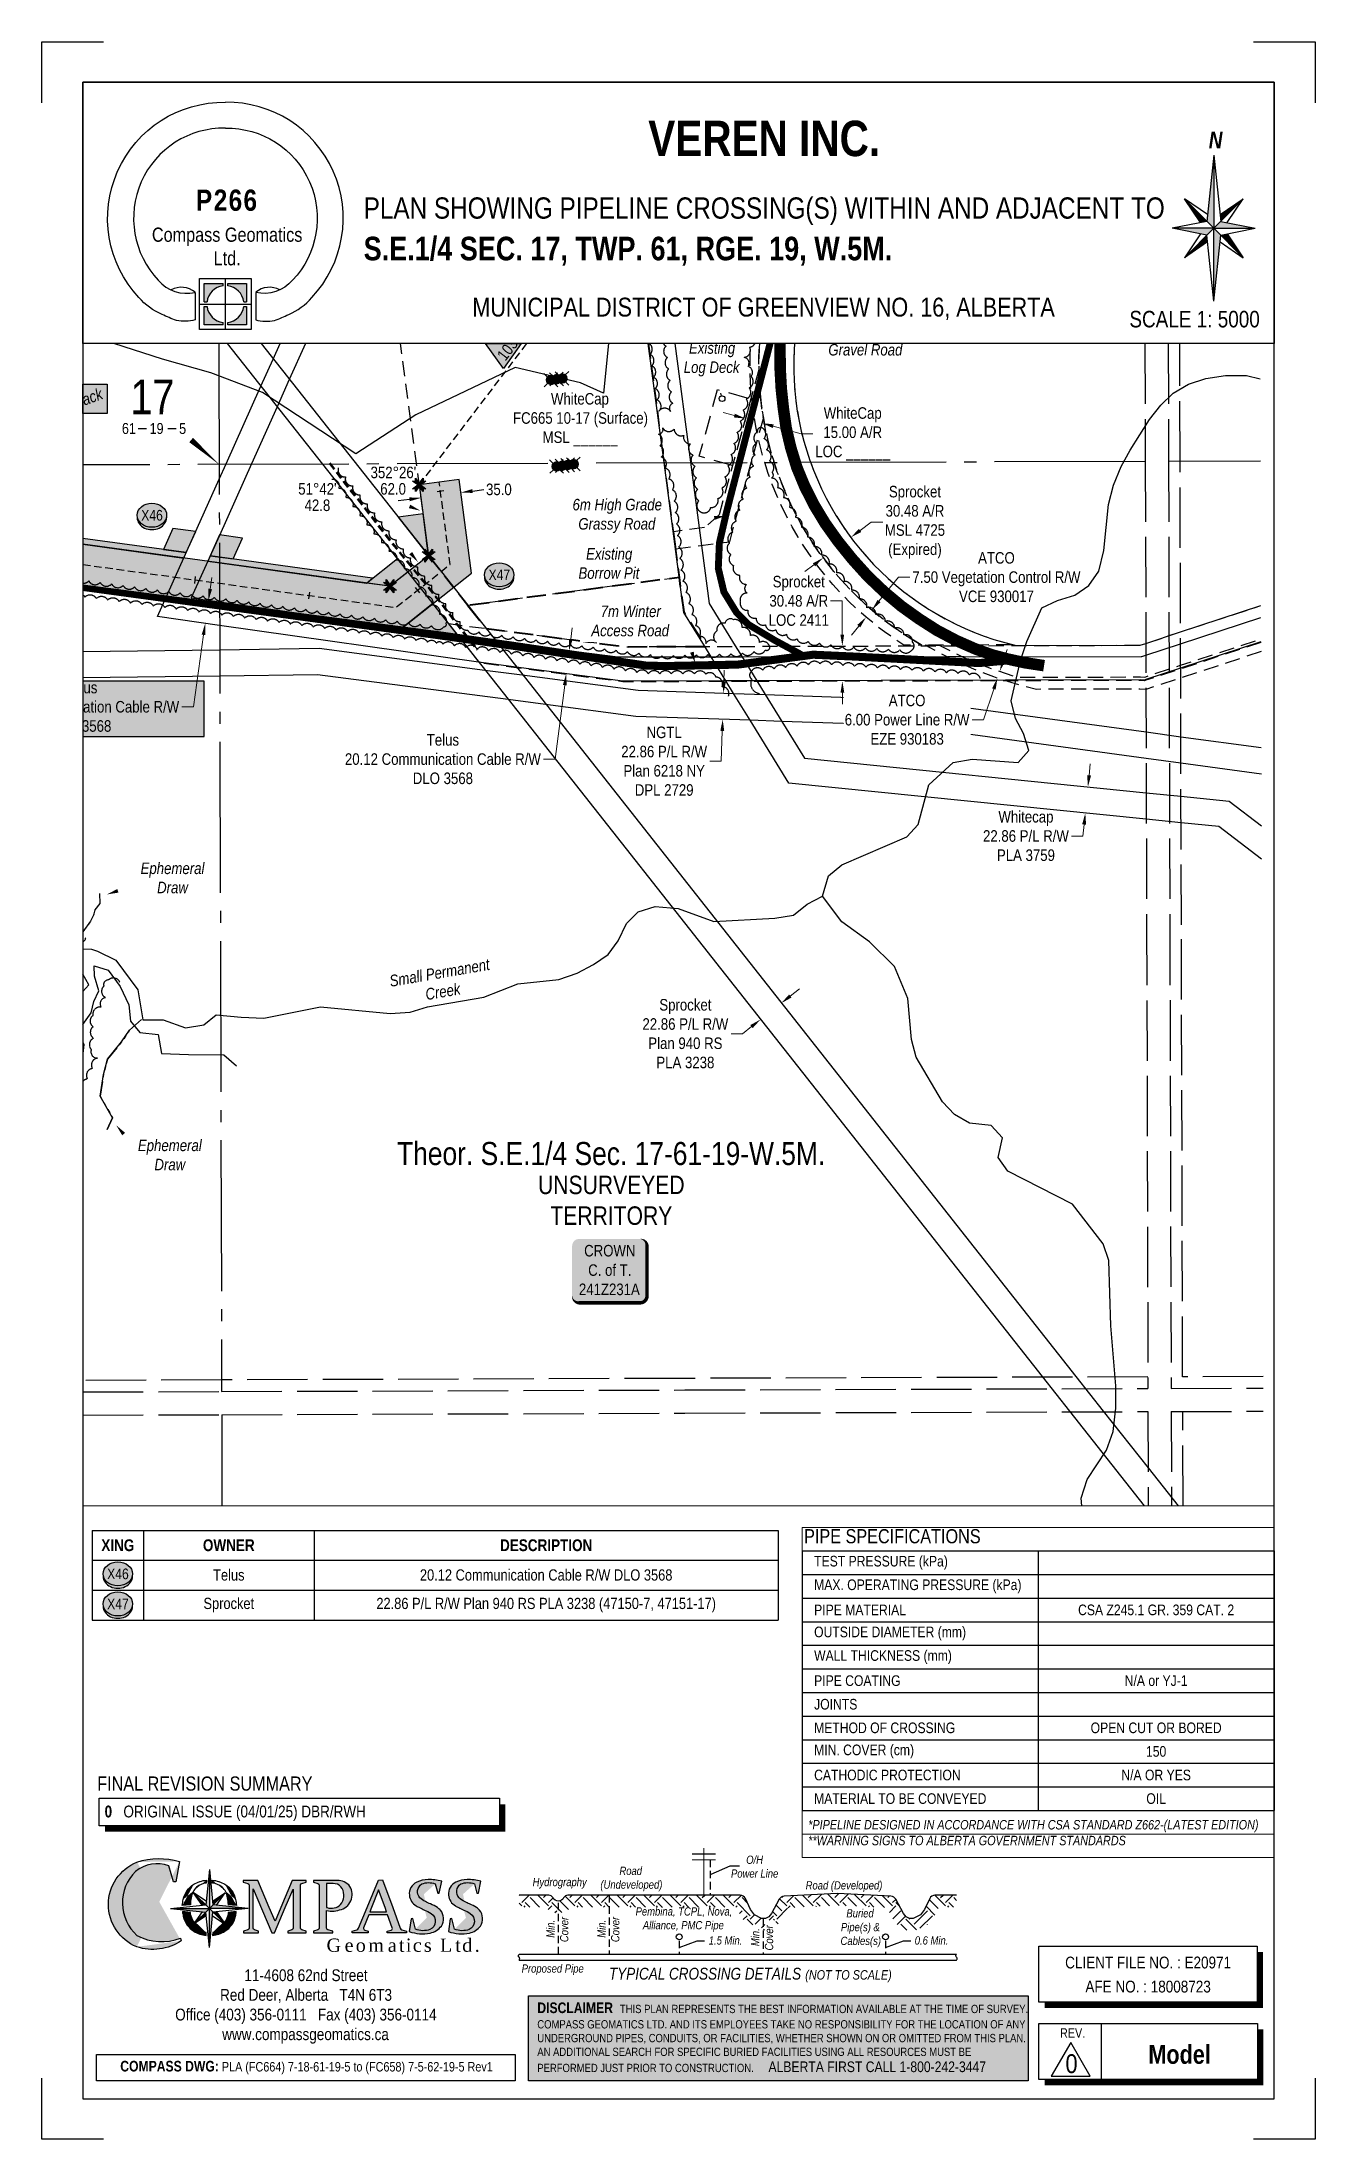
# Paper-space layout 'XING 17' of a CAD drawing. Extents: x -2321 to -1242, y 0 to 1778.
# The model-space entities are those that its viewports show. They can reach past a viewport. Long polylines and large blocks are cut down to what shows.
import ezdxf
from ezdxf.enums import TextEntityAlignment as Align

# ---------------------------------------------------------------- set-up
doc = ezdxf.new("R2010")
doc.units = 0
doc.header["$LTSCALE"] = 5
doc.header["$PDMODE"] = 34
doc.header["$PDSIZE"] = 0.03
for name, pattern in [('0', [1, 1, 0]), ('foc-ACCESSROAD', [3.75, 2.5, -1.25]), ('foc-FLOWLINE', [3.75, 2.5, -1.25]), ('foc-QUARTERLINE', [33, 25, -3, 2, -3]), ('foc-TIELINE', [1.875, 1.25, -0.625]), ('foc-TOPO-ephemeral', [6.25, 3.125, -0.625, 0.625, -0.625, 0.625, -0.625]), ('foc-UNSURVEYED', [12.5, 10, -2.5]), ('HIDDEN2', [4.7625, 3.175, -1.5875]), ('UG_PIPE', [1.875, 1.25, -0.625])]:
    doc.linetypes.add(name, pattern=pattern)
doc.layers.get('Defpoints').update_dxf_attribs({"color": 9})
for name, color, linetype in [('10', 1, 'Continuous'), ('9', 3, 'Continuous'), ('AS-OWNER', 7, 'Continuous'), ('AS-PIPE-UG', 44, 'UG_PIPE'), ('AS-ROADS', 254, 'Continuous'), ('AS-TELUS', 224, 'foc-TEL'), ('AS-UNDERLAY-H', 141, 'Continuous'), ('C-AR', 13, 'foc-ACCESSROAD'), ('C-SYMBOL', 7, 'Continuous'), ('C-WS', 13, 'foc-ACCESSROAD'), ('CG-BORDER', 2, 'Continuous'), ('CG-LOGO', 7, 'Continuous'), ('CG-NORTH', 7, 'Continuous'), ('CG-NOTES', 7, 'Continuous'), ('F-AR', 190, 'foc-ACCESSROAD'), ('F-EZE', 190, 'foc-FLOWLINE'), ('F-RW', 190, 'Continuous'), ('F-WS', 190, 'foc-ACCESSROAD'), ('L-BD', 7, 'Continuous'), ('L-BD1', 253, 'Continuous'), ('L-MON', 1, 'Continuous'), ('L-QSEC', 8, 'foc-QUARTERLINE'), ('L-SECLBL', 7, 'Continuous'), ('L-TIE', 7, 'foc-TIELINE'), ('L-TIE-T', 7, 'Continuous'), ('L-UNS-T', 3, 'Continuous'), ('L-USEC', 7, 'foc-UNSURVEYED'), ('P-CROSSINGS', 250, 'Continuous'), ('P-PROPOSED', 10, 'Continuous'), ('P-PROPOSED-H', 21, 'Continuous'), ('P-TEMP-H', 41, 'Continuous'), ('P-TEMP_WORKSPACE', 46, 'Continuous'), ('P-TXT', 4, 'Continuous'), ('S-1', 1, 'Continuous'), ('S-2', 2, 'Continuous'), ('T-BUSH', 110, '0'), ('T-BUSH-T', 110, 'Continuous'), ('T-CREEK', 160, 'Continuous'), ('T-DRAW', 143, 'foc-TOPO-ephemeral'), ('T-EXISTING RTF', 220, 'HIDDEN2'), ('T-EXISTING TFA-T', 220, 'Continuous'), ('T-TIE', 201, 'foc-TIELINE'), ('T-WATER', 160, 'Continuous'), ('T-WATER-T', 170, 'Continuous'), ('WATERCOURSE-BANKS', 144, 'Continuous'), ('WETLAND', 143, 'Continuous')]:
    doc.layers.add(name, color=color, linetype=linetype)
for name, color, linetype, lineweight in [('C-AR-T', 13, 'Continuous', 9), ('F-EZE-T', 190, 'Continuous', 9), ('F-RW-T', 190, 'Continuous', 9), ('F-WS-T', 190, 'Continuous', 9), ('T-TEXT', 48, 'Continuous', 18)]:
    doc.layers.add(name, color=color, linetype=linetype, lineweight=lineweight)
doc.styles.add('100L', font='ARIALN.TTF', dxfattribs={"height": 11})
doc.styles.add('175L', font='ARIALN.TTF', dxfattribs={"height": 20})
doc.styles.add('80', font='ARIALN.TTF', dxfattribs={"height": 10})
doc.styles.add('80CG', font='ARIALN.TTF', dxfattribs={"height": 10})
doc.styles.add('80L', font='ARIALN.TTF', dxfattribs={"height": 10})
doc.styles.add('80LS', font='ARIALNI.TTF', dxfattribs={"height": 10})
doc.styles.add('Crossing', font='ARIALN.TTF', dxfattribs={"height": 10})
doc.styles.add('foc-LtypeFont', font='ARIALN.TTF', dxfattribs={"height": 7.35})
doc.styles.add('SIMPLEX', font='ARIALN.TTF')
doc.styles.get("Standard").update_dxf_attribs({"font": 'ARIALN.TTF'})
doc.linetypes.add('foc-TEL', pattern='A,2,-1,["T",foc-LtypeFont,S=0.2,R=0,X=-0.425,Y=-0.75],-1.24,8', length=12.24)
doc.linetypes.add('foc-TEL-NOLINE', pattern='A,0,-2,["T",foc-LtypeFont,S=0.2,R=0,X=-0.425,Y=-0.75],-10.24', length=12.24)
doc.linetypes.add('foc-TOPO-flowdirection-NOLINE', pattern='A,0,[">",foc-LtypeFont,S=0.3,R=0,X=0,Y=-0.945],-20,[">",foc-LtypeFont,S=0.3,R=0,X=0,Y=-0.945],0', length=20)
doc.dimstyles.new('Compass 5 000', dxfattribs={"dimscale": 5, "dimtxt": 9, "dimasz": 2, "dimexe": 0.2, "dimexo": 0.0625, "dimgap": 0.5, "dimtad": 0, "dimtih": 1, "dimtoh": 1, "dimzin": 0, "dimdsep": 46, "dimtxsty": '80CG', "dimcen": 0.1, "dimse1": 1, "dimse2": 1, "dimclrd": 256, "dimclrt": 256, "dimaunit": 1, "dimadec": 4, "dimazin": 0, "dimtfac": 0.06, "dimtofl": 0, "dimtmove": 0, "dimatfit": 1, "dimfxl": 0.2, "dimtolj": 1, "dimtzin": 0, "dimlwd": -1, "dimarcsym": 0})

psp = doc.layouts.new('XING 17')

# ---------------------------------------------------------------- texts
at = {"style": '80L'}
for s, width, gutter_width, insert, char_height, attachment_point in [('\\pi269.16;{\\fArial Narrow|b1|i0|c0|p34;\\H3.3333x;\\C14;VEREN INC.}\\P\\pi366.3;\\P\\pi27.862;{\\H2x;PLAN SHOWING PIPELINE CROSSING(S) WITHIN AND ADJACENT TO\\P\\pi365.98;\\H0.11111x; \\P\\pi143.37;\\fArial Narrow|b1|i0|c0|p34;\\H9.9999x;S.E.1/4 SEC. 17, TWP. 61, RGE. 19, W.5M.}\\P\\pi366.3;\\P\\pi365.98;{\\H0.22222x; \\P\\pi119.99;\\H8.0001x;MUNICIPAL DISTRICT OF GREENVIEW NO. 16, ALBERTA}', 732.59, 45, (-2076.3, 1711.2), 9, 1), ('SCALE 1: 5000', 109.905, 50, (-1288.6, 1550), 14, 3)]:
    psp.add_mtext_dynamic_manual_height_columns(s, width=width, gutter_width=gutter_width, heights=[0], dxfattribs=dict(at, insert=insert, char_height=char_height, attachment_point=attachment_point))
at = {"layer": 'CG-NOTES', "attachment_point": 1, "style": '80'}
for s, insert, char_height, width in [('\\pi77.332;11-4608 62nd Street\\P\\pi56.725;Red Deer, Alberta   T4N 6T3\\P\\pi18.673;Office (403) 356-0111   Fax (403) 356-0114\\P\\pi58.505;www.compassgeomatics.ca', (-2226.9, 143.9), 10, 257.83), ('\\pi18.381;{\\fArial Narrow|b1|i0|c0|p34;\\H1.125x;\\C14;COMPASS DWG:} PLA (FC664) 7-18-61-19-5 to (FC658) 7-5-62-19-5 Rev1', (-2273.2, 66.3), 8, 350.451)]:
    psp.add_mtext(s, dxfattribs=dict(at, insert=insert, char_height=char_height, width=width))

msp = doc.modelspace()

# ---------------------------------------------------------------- texts
at = {"layer": 'C-SYMBOL', "color": 3, "style": '175L'}
msp.add_text('Theor. S.E.1/4 Sec. 17-61-19-W.5M.', height=19.98936, dxfattribs=at).set_placement((512458.595, 6013627.451), align=Align.BOTTOM_CENTER)
at = {"layer": 'C-WS', "insert": (512372.926, 6014303.254), "char_height": 9.99454, "attachment_point": 1, "style": '80L'}
msp.add_mtext_dynamic_manual_height_columns('\\pi33.46;WhiteCap\\P\\pi0.5619;FC665 10-17 (Surface)\\P\\pi26.21;MSL ______', width=116.55876, gutter_width=45.025, heights=[0], dxfattribs=at)
at = {"layer": 'L-BD1', "color": 5}
for s, p in [("352%%d26'", (512269.679, 6014234.362)), ("51%%d42'", (512203.738, 6014220.122)), ('42.8', (512203.751, 6014205.88)), ('62.0', (512269.411, 6014220.122))]:
    msp.add_text(s, height=9.9946, dxfattribs=at).set_placement(p, align=Align.MIDDLE_CENTER)
msp.add_text("97%%d48'", height=9.9946, rotation=352.394725, dxfattribs=at).set_placement((511978.912, 6014205.233), align=Align.MIDDLE_CENTER)
at = {"layer": 'L-TIE-T', "style": '80L'}
for s, height, p in [("37°17'", 9.9946, (512371.162, 6014365.933)), ('1036.9 (Tie)', 9.99459, (512382.499, 6014357.311))]:
    msp.add_text(s, height=height, rotation=52.7456, dxfattribs=at).set_placement(p, align=Align.MIDDLE)
at = {"layer": 'L-UNS-T', "color": 3, "insert": (512458.764, 6013602.798), "char_height": 15.99149, "attachment_point": 5, "style": '80L'}
msp.add_mtext_dynamic_manual_height_columns('UNSURVEYED TERRITORY', width=126.41375, gutter_width=47.5, heights=[0], dxfattribs=at)
at = {"layer": 'T-BUSH-T', "insert": (511919.425, 6014308.504), "char_height": 9.99471, "attachment_point": 1, "rotation": 20, "style": '80L'}
msp.add_mtext_dynamic_manual_height_columns('\\pi14.736;{\\fArial Narrow|b0|i1|c0|p34;20cm Spruce\\P\\pi20.344;15cm Birch\\P\\pi7.4891;10cm Tamarack }', width=95.97219, gutter_width=50.001, heights=[0], dxfattribs=at)
at = {"layer": 'T-EXISTING TFA-T', "char_height": 9.99459, "attachment_point": 1, "style": '80L'}
for s, insert in [('\\pi6.9297;{\\fArial Narrow|b0|i1|c0|p34;Existing \\P\\pi2.3892;Log Deck}', (512519.203, 6014347.333)), ('\\pi6.9297;{\\fArial Narrow|b0|i1|c0|p34;Existing \\P\\pi0.31325;Borrow Pit}', (512429.941, 6014168.713))]:
    msp.add_mtext_dynamic_manual_height_columns(s, width=53.37422, gutter_width=50, heights=[0], dxfattribs=dict(at, insert=insert))
at = {"layer": 'T-WATER-T', "char_height": 10, "width": 38.14229, "attachment_point": 2, "style": '80LS'}
for insert in [(512078.002, 6013895.925), (512075.677, 6013655.55)]:
    msp.add_mtext('Ephemeral Draw', dxfattribs=dict(at, insert=insert))
at = {"layer": 'T-WATER-T', "insert": (512265.12, 6013797.823), "char_height": 9.99454, "attachment_point": 1, "rotation": 9.740318, "style": '80L'}
msp.add_mtext_dynamic_manual_height_columns('\\pi0.45562;{\\fArial Narrow|b0|i1|c0|p34;Small Permanent\\P\\pi29.127;Creek}', width=88.36009, gutter_width=45.025, heights=[0], dxfattribs=at)

# ---------------------------------------------------------------- blocks, each defined once
blk = doc.blocks.new('cg-north')
at = {"linetype": 'Continuous'}
for points in [[(-0.3, 62), (-6.2, 6), (-0.3, 0.1)], [(-25.2, 25), (-11.6, 4.9), (-6.2, 6)], [(24.6, 25), (5, 11.8), (5.6, 6)], [(-0.3, 0.1), (-35.5, 0.1), (-6.2, -5.8)], [(5.6, 6), (-0.3, 0.1), (34.9, 0.1)], [(5.6, -5.8), (-0.3, 0.1), (-0.3, -61.7)], [(-5.6, -11.5), (-6.2, -5.8), (-25.2, -24.8)], [(11, -4.7), (5.6, -5.8), (24.6, -24.8)]]:
    blk.add_hatch(color=14, dxfattribs=at).paths.add_polyline_path(points)
at = {"color": 14, "linetype": 'Continuous'}
for p, q in [((-0.3, 62), (-6.2, 6)), ((-0.3, 62), (-0.3, 0.1)), ((-0.3, 62), (5.6, 6)), ((-0.3, 0.1), (-25.2, 25)), ((-11.6, 4.9), (-25.2, 25)), ((-5.6, 11.8), (-25.2, 25)), ((-0.3, 0.1), (24.6, 25)), ((5, 11.8), (24.6, 25)), ((11, 4.9), (24.6, 25)), ((-6.2, 6), (-35.5, 0.1)), ((-0.3, 0.1), (-35.5, 0.1)), ((-6.2, -5.8), (-35.5, 0.1)), ((-0.3, 0.1), (-25.2, -24.8)), ((-0.3, 0.1), (24.6, -24.8)), ((-0.3, -61.7), (-0.3, 0.1)), ((-0.3, 0.1), (34.9, 0.1)), ((5.6, 6), (34.9, 0.1)), ((5.6, -5.8), (34.9, 0.1)), ((-11.6, -4.7), (-25.2, -24.8)), ((-5.6, -11.5), (-25.2, -24.8)), ((-0.3, -61.7), (-6.2, -5.8)), ((-0.3, -61.7), (5.6, -5.8)), ((5, -11.5), (24.6, -24.8)), ((10.9, -4.5), (11, -4.7)), ((11, -4.7), (24.6, -24.8))]:
    blk.add_line(p, q, dxfattribs=at)
at = {"color": 14, "linetype": 'Continuous', "insert": (-10.2, 82), "char_height": 14, "width": 22.782, "attachment_point": 1, "style": '80CG'}
blk.add_mtext('\\pi5.6372;{\\fArial Narrow|b1|i1|c0|p34;N}', dxfattribs=at)
blk = doc.blocks.new('*U263')
at = {"layer": 'Defpoints'}
for p, q in [((0, 1778), (52.2, 1778)), ((0, 1726.5), (0, 1778)), ((1027.2, 1778), (1079.5, 1778)), ((1079.5, 1778), (1079.5, 1726.5)), ((0, 0), (0, 51.5)), ((1079.5, 51.5), (1079.5, 0)), ((52.2, 0), (0, 0)), ((1079.5, 0), (1027.2, 0))]:
    blk.add_line(p, q, dxfattribs=at)
at = {"layer": 'S-1'}
for p, q in [((0, 1778), (0, 1778)), ((1079.5, 1778), (1079.5, 1778)), ((0, 0), (0, 0)), ((1079.5, 0), (1079.5, 0))]:
    blk.add_line(p, q, dxfattribs=at)
at = {"layer": 'S-2'}
blk.add_lwpolyline([(34.7, 34), (1044.7, 34), (1044.7, 1744), (34.7, 1744)], close=True, dxfattribs=at)
at = {"style": '80', "flags": 1}
blk.add_attdef('PAGENUMBER', (52.2, 51.5), '', height=10, rotation=90, dxfattribs=at)
blk = doc.blocks.new('c_logo')
h = blk.add_hatch(color=256)
edge = h.paths.add_edge_path()
edge.add_arc((-141.8, -18.9), 63, 74.1661, 107.5113, ccw=False)
edge.add_line((-124.6, 41.7), (-127.8, 24.4))
edge.add_line((-127.8, 24.4), (-129.9, 24.3))
edge.add_line((-129.9, 24.3), (-133.7, 38))
edge.add_arc((-143.5, 10.5), 29.1, 70.3832, 129.1598)
edge.add_arc((-136.2, 6.6), 36.9, 134.0613, 228.3206)
edge.add_arc((-139.8, 16.8), 43.2, 241.0325, 291.7344)
edge.add_line((-123.8, -23.3), (-123.3, -25.7))
edge.add_arc((-147.3, 10.4), 43.4, 251.5179, 303.5841, ccw=False)
edge.add_arc((-146.1, 5.2), 38.8, 112.1026, 247.4698, ccw=False)
h = blk.add_hatch(color=256)
edge = h.paths.add_edge_path()
edge.add_arc((-89, 1.8), 33.4, 166.6682, 175.6601, ccw=False)
edge.add_arc((-102.3, 5.6), 19.6, 121.6531, 168.6953, ccw=False)
edge.add_arc((-99.6, 0.9), 25, 95.0736, 121.1383, ccw=False)
edge.add_line((-101.8, 25.8), (-102.1, 23.3))
edge.add_arc((-99.9, 6.4), 17.1, 97.444, 127.0912)
edge.add_arc((-98.7, 8.4), 16.4, 134.7148, 171.0442)
edge.add_arc((-73.8, 3.2), 41.8, 169.3159, 177.5034)
edge.add_line((-115.5, 5), (-122.3, 4.3))
at = {"linetype": 'Continuous'}
for points in [[(-99.4, 34.7), (-102.5, 4.9), (-99.4, 1.7)], [(-99.4, 1.7), (-132.4, 1.7), (-102.5, -1.4)], [(-112.7, 15), (-105.6, 4.5), (-102.5, 4.9)], [(-96.3, 4.9), (-99.4, 1.7), (-66.4, 1.7)], [(-96.3, -1.4), (-99.4, 1.7), (-99.4, -31.3)], [(-86.1, 15), (-96.6, 7.9), (-96.3, 4.9)], [(-102.2, -4.5), (-102.5, -1.4), (-112.7, -11.6)], [(-93.2, -1.1), (-96.3, -1.4), (-86.1, -11.6)]]:
    blk.add_hatch(color=14, dxfattribs=at).paths.add_polyline_path(points)
h = blk.add_hatch(color=256)
edge = h.paths.add_edge_path()
edge.add_arc((-99.1, 0.9), 25, 58.8617, 85.0803, ccw=False)
edge.add_arc((-96.4, 5.6), 19.6, 11.3047, 58.3469, ccw=False)
edge.add_arc((-109.7, 1.8), 33.4, 4.3278, 13.3318, ccw=False)
edge.add_line((-76.4, 4.3), (-83.2, 5))
edge.add_arc((-124.9, 3.2), 41.8, 2.487, 10.6841)
edge.add_arc((-100.1, 8.4), 16.4, 8.9558, 45.2852)
edge.add_arc((-98.8, 6.4), 17.1, 52.9088, 82.7833)
edge.add_line((-96.7, 23.3), (-97, 25.8))
h = blk.add_hatch(color=256)
edge = h.paths.add_edge_path()
edge.add_line((-48.6, 2.5), (-58.3, 25.6))
edge.add_line((-58.3, 25.6), (-70.6, 25.6))
edge.add_line((-70.6, 25.6), (-70.6, 24.2))
edge.add_line((-70.6, 24.2), (-66.8, 23))
edge.add_arc((-67.2, 21.6), 1.5, 0, 72.6157, ccw=False)
edge.add_line((-65.7, 21.6), (-65.7, 2.5))
edge.add_line((-65.7, 2.5), (-65.7, -14.9))
edge.add_arc((-67.2, -14.9), 1.5, -73.424, 0, ccw=False)
edge.add_line((-66.8, -16.3), (-70.5, -17.4))
edge.add_line((-70.5, -17.4), (-70.5, -18.9))
edge.add_line((-70.5, -18.9), (-57.6, -18.9))
edge.add_line((-57.6, -18.9), (-57.6, -17.5))
edge.add_line((-57.6, -17.5), (-61.1, -16.4))
edge.add_arc((-60.6, -15), 1.5, 180, 252.4646, ccw=False)
edge.add_line((-62.1, -15), (-62.1, 2.5))
edge.add_line((-62.1, 2.5), (-62.1, 18.4))
edge.add_line((-62.1, 18.4), (-46.4, -18.9))
edge.add_line((-46.4, -18.9), (-44.1, -18.9))
edge.add_line((-44.1, -18.9), (-35, 2.5))
edge.add_line((-35, 2.5), (-28.3, 18.3))
edge.add_line((-28.3, 18.3), (-28.3, 2.5))
edge.add_line((-28.3, 2.5), (-28.3, -15))
edge.add_arc((-29.8, -15), 1.5, -73.424, 0, ccw=False)
edge.add_line((-29.4, -16.4), (-32.7, -17.4))
edge.add_line((-32.7, -17.4), (-32.7, -18.9))
edge.add_line((-32.7, -18.9), (-17.3, -18.9))
edge.add_line((-17.3, -18.9), (-17.3, -17.5))
edge.add_line((-17.3, -17.5), (-21, -16.3))
edge.add_arc((-20.5, -14.9), 1.5, 180, 252.4646, ccw=False)
edge.add_line((-22, -14.9), (-22, 2.5))
edge.add_line((-22, 2.5), (-22, 21.7))
edge.add_arc((-20.5, 21.7), 1.5, 107.3843, 180, ccw=False)
edge.add_line((-21, 23.1), (-17.4, 24.2))
edge.add_line((-17.4, 24.2), (-17.4, 25.6))
edge.add_line((-17.4, 25.6), (-29.1, 25.6))
edge.add_line((-29.1, 25.6), (-38.8, 2.5))
edge.add_line((-38.8, 2.5), (-43.7, -9.1))
edge.add_line((-43.7, -9.1), (-48.6, 2.5))
h = blk.add_hatch(color=256)
h.paths.add_polyline_path([(7.6, 25.6), (-11.1, 25.6), (-11.1, 24.2), (-7.3, 23, -0.326805), (-6.3, 21.6), (-6.3, -14.9, -0.331803), (-7.4, -16.3), (-11.1, -17.4), (-11.1, -18.9), (5.3, -18.9), (5.3, -17.5), (1, -16.2, -0.327162), (0, -14.7), (0, 0, 0.135693), (12.6, 1, 0.518306), (18.8, 21.8, 0.201798)])
h.paths.add_polyline_path([(0, 22.9, -0.05909), (7.3, 22.8, -0.236459), (13.3, 18.7, -0.297964), (11.9, 5.1, -0.269959), (0.5, 2.5, -0.011455), (0, 2.6)], flags=16)
h = blk.add_hatch(color=256)
h.paths.add_polyline_path([(47.4, 26.1), (44.1, 25.8), (34.4, 2.5), (27.1, -15, -0.225541), (25.7, -16.2), (21.8, -17.4), (21.8, -18.9), (34.7, -18.9), (35.3, -18.9), (35.3, -17.5), (32.4, -16.6, -0.43446), (31.4, -14.6), (35.8, -3.6), (51.8, -3.6), (55.7, -14.5, -0.430441), (54.7, -16.5), (51.5, -17.4), (51.5, -18.9), (67.8, -18.9), (67.8, -17.5), (63.9, -16.3, -0.232291), (62.4, -14.9), (56.1, 2.5)])
h.paths.add_polyline_path([(44.1, 17.7), (49.6, 2.5), (50.9, -1.1), (36.8, -1.1), (38.2, 2.5)], flags=16)
h = blk.add_hatch(color=256)
edge = h.paths.add_edge_path()
edge.add_arc((103.3, 50.8), 54.1, 243.1997, 248.1345)
edge.add_arc((69.9, -30.2), 33.5, 55.7647, 66.7239, ccw=False)
edge.add_arc((84.5, -9), 7.7, -65.6478, 57.1428, ccw=False)
edge.add_arc((81.8, 0.7), 17.7, 248.3428, 289.4425, ccw=False)
edge.add_line((75.3, -15.8), (73.1, -6.7))
edge.add_line((73.1, -6.7), (71.7, -6.9))
edge.add_line((71.7, -6.9), (70.1, -17.8))
edge.add_arc((81.2, 14.2), 33.9, 250.8905, 281.4155)
edge.add_arc((84.6, -3.1), 16.2, 281.7683, 321.9948)
edge.add_arc((87.3, -7), 11.8, 328.8789, 398.35)
edge.add_arc((79.7, -17.6), 24.7, 46.7096, 54.4302)
edge.add_arc((79.7, -17.6), 24.7, 54.4302, 70.3091)
edge.add_arc((139.4, 119.6), 125, 243.6166, 245.7228, ccw=False)
edge.add_arc((89.5, 20.6), 14.2, 223.2297, 246.3738, ccw=False)
edge.add_arc((84.7, 16.1), 7.62, 121.2723, 223.353, ccw=False)
edge.add_arc((86.6, 7.5), 16.2, 69.6826, 111.1397, ccw=False)
edge.add_line((92.2, 22.7), (94.3, 14.7))
edge.add_line((94.3, 14.7), (95.6, 14.9))
edge.add_line((95.6, 14.9), (97.6, 24.9))
edge.add_arc((87.2, -14.4), 40.7, 75.2956, 91.6843)
edge.add_arc((86, 5.6), 20.7, 89.7518, 117.221)
edge.add_arc((80.5, 14.4), 10.4, 112.8657, 186.9967)
edge.add_arc((81.9, 14.2), 11.8, 185.0082, 240.0685)
edge.add_arc((103.3, 50.8), 54.1, 239.829, 243.1997)
h = blk.add_hatch(color=256)
edge = h.paths.add_edge_path()
edge.add_arc((136.5, 50.8), 54.1, 243.1997, 248.1345)
edge.add_arc((103.1, -30.2), 33.5, 55.7647, 66.7239, ccw=False)
edge.add_arc((117.7, -9), 7.7, -65.6478, 57.1428, ccw=False)
edge.add_arc((115, 0.7), 17.7, 248.3428, 289.4425, ccw=False)
edge.add_line((108.5, -15.8), (106.3, -6.7))
edge.add_line((106.3, -6.7), (104.8, -6.9))
edge.add_line((104.8, -6.9), (103.3, -17.8))
edge.add_arc((114.4, 14.2), 33.9, 250.8905, 281.4155)
edge.add_arc((117.8, -3.1), 16.2, 281.7683, 321.9948)
edge.add_arc((120.5, -7), 11.8, 328.8789, 398.35)
edge.add_arc((112.8, -17.6), 24.7, 46.7096, 54.4302)
edge.add_arc((112.8, -17.6), 24.7, 54.4302, 70.3091)
edge.add_arc((172.5, 119.6), 125, 243.6166, 245.7228, ccw=False)
edge.add_arc((122.7, 20.6), 14.2, 223.2297, 246.3738, ccw=False)
edge.add_arc((117.9, 16.1), 7.62, 121.2723, 223.353, ccw=False)
edge.add_arc((119.8, 7.5), 16.2, 69.6826, 111.1397, ccw=False)
edge.add_line((125.4, 22.7), (127.5, 14.7))
edge.add_line((127.5, 14.7), (128.8, 14.9))
edge.add_line((128.8, 14.9), (130.8, 24.9))
edge.add_arc((120.4, -14.4), 40.7, 75.2956, 91.6843)
edge.add_arc((119.2, 5.6), 20.7, 89.7518, 117.221)
edge.add_arc((113.7, 14.4), 10.4, 112.8657, 186.9967)
edge.add_arc((115.1, 14.2), 11.8, 185.0082, 240.0685)
edge.add_arc((136.5, 50.8), 54.1, 239.829, 243.1997)
h = blk.add_hatch(color=256)
edge = h.paths.add_edge_path()
edge.add_arc((-89, 3), 33.4, 186.7164, 193.3318)
edge.add_arc((-102.3, -0.8), 19.6, 191.3047, 238.3469)
edge.add_arc((-99.6, 3.9), 25, 238.8617, 264.5936)
edge.add_line((-102, -21), (-102.2, -18.5))
edge.add_arc((-99.9, -1.6), 17.1, 232.9088, 262.0641, ccw=False)
edge.add_arc((-98.7, -3.6), 16.4, 188.9558, 225.2852, ccw=False)
edge.add_arc((-73.8, 1.6), 41.8, 184.3813, 190.6841, ccw=False)
edge.add_line((-115.5, -1.6), (-122.2, -0.9))
h = blk.add_hatch(color=256)
edge = h.paths.add_edge_path()
edge.add_arc((-124.9, 1.6), 41.8, 349.3159, 355.6284, ccw=False)
edge.add_arc((-100.1, -3.6), 16.4, 314.7148, 351.0442, ccw=False)
edge.add_arc((-98.8, -1.6), 17.1, 277.7082, 307.0912, ccw=False)
edge.add_line((-96.5, -18.5), (-96.8, -21))
edge.add_arc((-99.1, 3.9), 25, 275.2524, 301.1383)
edge.add_arc((-96.4, -0.8), 19.6, 301.6531, 348.6953)
edge.add_arc((-109.7, 3), 33.4, 346.6682, 353.2958)
edge.add_line((-76.6, -0.9), (-83.3, -1.6))
at = {"color": 14, "linetype": 'Continuous'}
for p, q in [((-99.4, 34.7), (-102.5, 4.9)), ((-99.4, 34.7), (-99.4, 1.7)), ((-99.4, 34.7), (-96.3, 4.9)), ((-132.4, 1.7), (-102.5, 4.9)), ((-132.4, 1.7), (-102.5, -1.4)), ((-132.4, 1.7), (-99.4, 1.7)), ((-99.4, 1.7), (-112.7, 15)), ((-105.6, 4.5), (-112.7, 15)), ((-102.2, 7.9), (-112.7, 15)), ((-99.4, 1.7), (-112.7, -11.6)), ((-99.4, 1.7), (-86.1, 15)), ((-66.4, 1.7), (-99.4, 1.7)), ((-99.4, 1.7), (-86.1, -11.6)), ((-99.4, -31.3), (-99.4, 1.7)), ((-96.6, 7.9), (-86.1, 15)), ((-66.4, 1.7), (-96.3, 4.9)), ((-66.4, 1.7), (-96.3, -1.4)), ((-93.2, 4.5), (-86.1, 15)), ((-105.6, -1.1), (-112.7, -11.6)), ((-102.2, -4.5), (-112.7, -11.6)), ((-99.4, -31.3), (-102.5, -1.4)), ((-99.4, -31.3), (-96.3, -1.4)), ((-96.6, -4.5), (-86.1, -11.6)), ((-93.2, -1.1), (-86.1, -11.6))]:
    blk.add_line(p, q, dxfattribs=at)
at = {"flags": 128}
for points in [[(-160.8, 41.1, -0.146532), (-124.6, 41.7), (-127.8, 24.4), (-129.9, 24.3), (-133.7, 38, 0.262236), (-161.9, 33.1, 0.436158), (-160.8, -21, 0.22491), (-123.8, -23.3), (-123.3, -25.7, -0.231173), (-161, -30.7, -0.670499)], [(-122.3, 4.3, -0.039254), (-121.5, 9.5, -0.208192), (-112.6, 22.3, -0.114221), (-101.8, 25.8), (-102.1, 23.3, 0.130087), (-110.2, 20, 0.159858), (-114.8, 10.9, 0.03574), (-115.5, 5)], [(-97, 25.8, -0.114902), (-86.2, 22.3, -0.208192), (-77.2, 9.5, -0.039307), (-76.4, 4.3), (-83.2, 5, 0.035782), (-83.9, 10.9, 0.159858), (-88.5, 20, 0.131095), (-96.7, 23.3)], [(-48.6, 2.5), (-58.3, 25.6), (-70.6, 25.6), (-70.6, 24.2), (-66.8, 23, -0.327892), (-65.7, 21.6), (-65.7, 2.5), (-65.7, -14.9, -0.331803), (-66.8, -16.3), (-70.5, -17.4), (-70.5, -18.9), (-57.6, -18.9), (-57.6, -17.5), (-61.1, -16.4, -0.327162), (-62.1, -15), (-62.1, 2.5), (-62.1, 18.4), (-46.4, -18.9), (-44.1, -18.9), (-35, 2.5), (-28.3, 18.3), (-28.3, 2.5), (-28.3, -15, -0.331803), (-29.4, -16.4), (-32.7, -17.4), (-32.7, -18.9), (-17.3, -18.9), (-17.3, -17.5), (-21, -16.3, -0.327162), (-22, -14.9), (-22, 2.5), (-22, 21.7, -0.327892), (-21, 23.1), (-17.4, 24.2), (-17.4, 25.6), (-29.1, 25.6), (-38.8, 2.5), (-43.7, -9.1)], [(78.9, 2.5, 0.021535), (83.1, 0.5, -0.047855), (88.7, -2.5, -0.593701), (87.7, -16, -0.181278), (75.3, -15.8), (73.1, -6.7), (71.7, -6.9), (70.1, -17.8, 0.133984), (87.9, -19, 0.177346), (97.4, -13.1, 0.312763), (96.6, 0.4, 0.0337), (94, 2.5, 0.069396), (88, 5.6, -0.00919), (83.8, 7.6, -0.10133), (79.2, 10.9, -0.477408), (80.8, 22.6, -0.18289), (92.2, 22.7), (94.3, 14.7), (95.6, 14.9), (97.6, 24.9, 0.071631), (86.1, 26.3, 0.120434), (76.5, 24, 0.335231), (70.2, 13.1, 0.244978), (76.1, 4, 0.014709)], [(112.1, 2.5, 0.021535), (116.3, 0.5, -0.047855), (121.9, -2.5, -0.593701), (120.9, -16, -0.181278), (108.5, -15.8), (106.3, -6.7), (104.8, -6.9), (103.3, -17.8, 0.133984), (121.1, -19, 0.177346), (130.6, -13.1, 0.312763), (129.8, 0.4, 0.0337), (127.2, 2.5, 0.069396), (121.2, 5.6, -0.00919), (117, 7.6, -0.10133), (112.4, 10.9, -0.477408), (113.9, 22.6, -0.18289), (125.4, 22.7), (127.5, 14.7), (128.8, 14.9), (130.8, 24.9, 0.071631), (119.2, 26.3, 0.120434), (109.7, 24, 0.335231), (103.4, 13.1, 0.244978), (109.3, 4, 0.014709)], [(-122.2, -0.9, 0.028873), (-121.5, -4.7, 0.208192), (-112.6, -17.5, 0.11275), (-102, -21), (-102.2, -18.5, -0.127905), (-110.2, -15.2, -0.159858), (-114.8, -6.1, -0.027508), (-115.5, -1.6)], [(-83.3, -1.6, -0.02755), (-83.9, -6.1, -0.159858), (-88.5, -15.2, -0.128915), (-96.5, -18.5), (-96.8, -21, 0.113431), (-86.2, -17.5, 0.208192), (-77.2, -4.7, 0.028926), (-76.6, -0.9)]]:
    blk.add_lwpolyline(points, format="xyb", close=True, dxfattribs=at)
for points in [[(-11.1, -18.9), (5.3, -18.9), (5.3, -17.5), (1, -16.2, -0.327162), (0, -14.7), (0, 0, 0.135693), (12.6, 1, 0.518306), (18.8, 21.8, 0.201798), (7.6, 25.6), (-11.1, 25.6), (-11.1, 24.2), (-7.3, 23, -0.326805), (-6.3, 21.6), (-6.3, -14.9, -0.331803), (-7.4, -16.3), (-11.1, -17.4), (-11.1, -18.9), (1.8, -18.9)], [(0.5, 2.5, 0.269959), (11.9, 5.1, 0.297964), (13.3, 18.7, 0.236459), (7.3, 22.8, 0.05909), (0, 22.9), (0, 2.6, 0.011455), (0.5, 2.5, 0.011455)], [(34.7, -18.9), (21.8, -18.9), (21.8, -17.4), (25.7, -16.2, 0.225541), (27.1, -15), (34.4, 2.5), (44.1, 25.8), (47.4, 26.1), (56.1, 2.5), (62.4, -14.9, 0.232291), (63.9, -16.3), (67.8, -17.5), (67.8, -18.9), (51.5, -18.9), (51.5, -17.4), (54.7, -16.5, 0.430441), (55.7, -14.5), (51.8, -3.6), (35.8, -3.6), (31.4, -14.6, 0.43446), (32.4, -16.6), (35.3, -17.5), (35.3, -18.9), (21.8, -18.9)]]:
    blk.add_lwpolyline(points, format="xyb", dxfattribs=at)
blk.add_lwpolyline([(50.9, -1.1), (49.6, 2.5), (44.1, 17.7), (38.2, 2.5), (36.8, -1.1)], close=True, dxfattribs=at)
at = {"insert": (0, -23.7), "char_height": 11.25, "width": 132.416, "attachment_point": 1, "style": '80CG'}
blk.add_mtext('{\\fBook Antiqua|b0|i0|c0|p18;\\T1.25;Geomatics Ltd.}', dxfattribs=at)
blk = doc.blocks.new('STAMP')
at = {"linetype": 'Continuous'}
h = blk.add_hatch(color=256, dxfattribs=at)
h.dxf.hatch_style = 1
h.paths.add_polyline_path([(-3.5, -57.3), (-3.5, -55.2), (-19.4, -55.2), (-19.4, -70.8), (-17, -70.8, -0.341095)])
h.paths.add_polyline_path([(14.1, -70.8), (16.5, -70.8), (16.5, -55.2), (0.5, -55.2), (0.5, -57.3, -0.341095)])
h.paths.add_polyline_path([(0.5, -88.4), (0.5, -90.4), (16.5, -90.4), (16.5, -74.8), (14.1, -74.8, -0.341095)])
h.paths.add_polyline_path([(-17, -74.8), (-19.4, -74.8), (-19.4, -90.4), (-3.5, -90.4), (-3.5, -88.4, -0.341095)])
for p, q in [((-1.5, -94.4), (-1.5, -51.2)), ((-19.4, -70.8), (-17, -70.8)), ((-3.5, -57.3), (-3.5, -55.2)), ((0.5, -57.3), (0.5, -55.2)), ((14.1, -70.8), (16.5, -70.8)), ((-23.4, -72.8), (20.5, -72.8)), ((-19.4, -74.8), (-17, -74.8)), ((-3.5, -90.4), (-3.5, -88.4)), ((0.5, -90.4), (0.5, -88.4)), ((14.1, -74.8), (16.5, -74.8))]:
    blk.add_line(p, q, dxfattribs=at)
at = {"linetype": 'Continuous', "flags": 128}
for points in [[(-1.5, 76.4, 0.665153), (-58.4, -52.5, 0.284669), (-27.2, -62.8), (-27.2, -86.2, -0.121434), (-43, -86.6, -0.034119), (-55.1, -81.5, -0.115846), (-74.8, -67.2, -0.661414), (-1.5, 98.4, 0.661414)], [(-1.5, 76.4, -0.665153), (55.5, -52.5, -0.284669), (24.2, -62.8), (24.2, -86.2, 0.121434), (40.1, -86.6, 0.034119), (52.2, -81.5, 0.115846), (71.9, -67.2, 0.661414), (-1.5, 98.4, -0.661414)]]:
    blk.add_lwpolyline(points, format="xyb", dxfattribs=at)
at = {"linetype": 'Continuous'}
blk.add_lwpolyline([(20.5, -94.4), (-23.4, -94.4), (-23.4, -51.2), (20.5, -51.2)], close=True, dxfattribs=at)
for points in [[(-19.4, -70.8), (-19.4, -55.2), (-3.5, -55.2)], [(0.5, -55.2), (16.5, -55.2), (16.5, -70.8)], [(-3.5, -90.4), (-19.4, -90.4), (-19.4, -74.8)], [(16.5, -74.8), (16.5, -90.4), (0.5, -90.4)]]:
    blk.add_lwpolyline(points, dxfattribs=at)
for centre, radius, start, end in [((-38.8, -76.5), 18, 49.7767, 119.1818), ((-1.5, -72.8), 15.7, 97.3315, 172.6685), ((-1.5, -72.8), 15.7, 7.3315, 82.6685), ((35.9, -76.5), 18, 60.8182, 130.2233), ((-1.5, -72.8), 15.7, 187.3315, 262.6685), ((-1.5, -72.8), 15.7, 277.3315, 352.6685)]:
    blk.add_arc(centre, radius, start, end, dxfattribs=at)
at = {"linetype": 'Continuous', "attachment_point": 5, "style": '80CG'}
for s, width, insert, char_height in [('{\\fArial Narrow|b1|i0|c0|p34;\\T1.1;P266}', 51.54, (0, 15.2), 18), ('Compass Geomatics\\PLtd.', 127.184, (0, -24), 12)]:
    blk.add_mtext_dynamic_manual_height_columns(s, width=width, gutter_width=45, heights=[0], dxfattribs=dict(at, insert=insert, char_height=char_height))
blk = doc.blocks.new('*U264')
at = {"layer": 'CG-NOTES'}
h = blk.add_hatch(dxfattribs=at)
h.set_pattern_fill('EARTH', color=256, scale=2.5, angle=45)
h.set_pattern_definition([(45, (-342.701, 88.198), (2e-15, 22.45064), [15.875, -15.875]), (45, (-346.91, 92.408), (2e-15, 22.45064), [15.875, -15.875]), (45, (-351.12, 96.617), (2e-15, 22.45064), [15.875, -15.875]), (135, (-351.12, 99.424), (-22.45064, 2e-15), [15.875, -15.875]), (135, (-346.91, 103.633), (-22.45064, 2e-15), [15.875, -15.875]), (135, (-342.701, 107.843), (-22.45064, 2e-15), [15.875, -15.875])])
edge = h.paths.add_edge_path()
edge.add_line((15.1, 1.3), (15.1, 3.7))
edge.add_line((15.1, 3.7), (22.6, 3.7))
edge.add_line((22.6, 3.7), (22.6, -1.3))
edge.add_line((22.6, -1.3), (25.5, -1.3))
edge.add_line((25.5, -1.3), (25.5, 7.1))
edge.add_line((25.5, 7.1), (34.7, 7.1))
edge.add_line((34.7, 7.1), (34.7, 1.6))
edge.add_line((34.7, 1.6), (35.1, 1.8))
edge.add_line((35.1, 1.8), (39.6, 7.4))
edge.add_line((39.6, 7.4), (45, 17.7))
edge.add_line((45, 17.7), (87, 19.7))
edge.add_line((87, 19.7), (129, 17.7))
edge.add_line((129, 17.7), (134.5, 7.4))
edge.add_line((134.5, 7.4), (139, 1.8))
edge.add_line((139, 1.8), (146, -1.3))
edge.add_line((146, -1.3), (153.7, -1.3))
edge.add_line((153.7, -1.3), (164.1, 3.9))
edge.add_line((164.1, 3.9), (169.5, 11.1))
edge.add_line((169.5, 11.1), (172.9, 18.3))
edge.add_line((172.9, 18.3), (188, 18.3))
edge.add_line((188, 18.3), (188, 28.3))
edge.add_line((188, 28.3), (169.7, 28.3))
edge.add_arc((169.7, 23.3), 5, 90, 154.7868)
edge.add_line((165.2, 25.5), (160.9, 16.3))
edge.add_line((160.9, 16.3), (157.5, 11.8))
edge.add_line((157.5, 11.8), (151.3, 8.7))
edge.add_line((151.3, 8.7), (148.2, 8.7))
edge.add_line((148.2, 8.7), (145.3, 10))
edge.add_line((145.3, 10), (142.9, 12.9))
edge.add_line((142.9, 12.9), (136.5, 24.9))
edge.add_arc((132.1, 22.6), 5, 27.9925, 87.3009)
edge.add_line((132.3, 27.6), (87, 29.7))
edge.add_line((87, 29.7), (41.7, 27.6))
edge.add_arc((42, 22.6), 5, 92.6991, 152.0075)
edge.add_line((37.6, 24.9), (31.2, 12.9))
edge.add_line((31.2, 12.9), (28.8, 10))
edge.add_line((28.8, 10), (25.9, 8.7))
edge.add_line((25.9, 8.7), (22.7, 8.7))
edge.add_line((22.7, 8.7), (16.6, 11.8))
edge.add_line((16.6, 11.8), (13.2, 16.3))
edge.add_line((13.2, 16.3), (8.9, 25.5))
edge.add_arc((4.4, 23.3), 5, 25.2132, 90)
edge.add_line((4.4, 28.3), (-141.6, 28.3))
edge.add_arc((-141.6, 24.3), 4, 90, 153.6122)
edge.add_arc((-149.7, 28.3), 5, 206.3878, 333.6122, ccw=False)
edge.add_arc((-157.8, 24.3), 4, 26.3878, 90)
edge.add_line((-157.8, 28.3), (-182.8, 28.3))
edge.add_line((-182.8, 28.3), (-182.8, 18.3))
edge.add_line((-182.8, 18.3), (-160.9, 18.3))
edge.add_arc((-149.7, 28.3), 15, 221.8103, 318.1897)
edge.add_line((-138.5, 18.3), (1.2, 18.3))
edge.add_line((1.2, 18.3), (4.6, 11.1))
edge.add_line((4.6, 11.1), (10, 3.9))
edge.add_line((10, 3.9), (15.1, 1.3))
at = {"flags": 128}
for points in [[(-183, -26.7, 0.098196), (-182.5, -25.8, 0.115025), (-182.5, -25, 0.189102), (-183, -24.2, -0.189102), (-183.5, -23.3, -0.115025), (-183.4, -22.5, -0.098196), (-183, -21.7)], [(188, -26.7, 0.098196), (188.4, -25.8, 0.115025), (188.5, -25, 0.189102), (188, -24.2, -0.189102), (187.5, -23.3, -0.115025), (187.5, -22.5, -0.098196), (188, -21.7)]]:
    blk.add_lwpolyline(points, format="xyb", dxfattribs=at)
at = {"layer": 'CG-NOTES', "const_width": 1, "flags": 128}
for points in [[(-36.3, 63.3), (-16.3, 63.3)], [(-36.3, 58.3), (-16.3, 58.3)], [(-26.3, 28.3), (-26.3, 68.3)]]:
    blk.add_lwpolyline(points, dxfattribs=at)
at = {"layer": 'CG-NOTES', "flags": 128}
for points in [[(-20.2, 46.1), (-3.9, 53.2), (4, 53.2)], [(-47.2, -16), (-32.1, -10.3), (-25.7, -10.3)], [(127.8, -16), (143, -10.3), (149.3, -10.3)], [(-183, -21.7), (188, -21.7)], [(-183, -26.7), (188, -26.7)]]:
    blk.add_lwpolyline(points, dxfattribs=at)
blk.add_lwpolyline([(188, 28.3), (169.7, 28.3, 0.290464), (165.2, 25.5), (160.9, 16.3), (157.5, 11.8), (151.3, 8.7), (148.2, 8.7), (145.3, 10), (142.9, 12.9), (136.5, 24.9, 0.264717), (132.3, 27.6), (87, 29.7), (41.7, 27.6, 0.264717), (37.6, 24.9), (31.2, 12.9), (28.8, 10), (25.9, 8.7), (22.7, 8.7), (16.6, 11.8), (13.2, 16.3), (8.9, 25.5, 0.290464), (4.4, 28.3), (-141.6, 28.3, 0.284915), (-145.2, 26.1, -0.620174), (-154.2, 26.1, 0.284915), (-157.8, 28.3), (-182.8, 28.3)], format="xyb", dxfattribs=at)
at = {"layer": 'CG-NOTES'}
for centre in [(-47.2, -7), (127.8, -7)]:
    blk.add_circle(centre, 2.5, dxfattribs=at)
at = {"layer": 'T-TIE'}
for p, q in [((-20.8, 58.3), (-20.8, 28.3)), ((-149.8, 22), (-149.8, -21.7)), ((-106.5, 28.3), (-106.5, -21.7)), ((23.9, 7.9), (23.9, -21.7)), ((-47.2, -10.3), (-47.2, -21.7)), ((127.8, -10.3), (127.8, -21.7))]:
    blk.add_line(p, q, dxfattribs=at)
at = {"layer": 'CG-NOTES', "attachment_point": 1}
for s, width, gutter_width, insert, char_height, style in [('\\pi13.102;{\\fArial Narrow|b0|i1|c0|p34;O/H\\P\\pi0.22838;Power Line}', 39.983, 47.5, (-3.5, 61.9), 7, '80'), ('\\pi0.20212;{\\fArial Narrow|b0|i1|c0|p34;Hydrography}', 46.463, 47.5, (-171.7, 43), 7, '80'), ('\\pi16.516;{\\fArial Narrow|b0|i1|c0|p34;Road\\P\\pi0.37402;(Undeveloped)}', 52.202, 47.5, (-114.4, 52.5), 7, '80'), ('\\pi8.626;{\\fArial Narrow|b0|i1|c0|p34;Road (Developed)}', 81.474, 47.5, (51.4, 40.2), 7, '80'), ('\\pi0.22838;{\\fArial Narrow|b0|i1|c0|p34;Pembina, TCPL, Nova,\\P\\pi6.4167;Alliance, PMC Pipe}', 81.267, 47.5, (-84.4, 18.1), 7, '80'), ('\\pi8.6647;{\\fArial Narrow|b0|i1|c0|p34;Buried \\P\\pi4.0426;Pipe(s) &\\P\\pi3.7155;Cables(s)}', 40.55, 47.5, (85.9, 16.5), 7, '80'), ('\\pi0.62947;{\\fArial Narrow|b0|i1|c0|p34;1.5 Min.}', 27.803, 47.5, (-22.8, -6.5), 7, '80'), ('\\pi0.31911;{\\fArial Narrow|b0|i1|c0|p34;0.6 Min.}', 27.803, 47.5, (152.2, -6.5), 7, '80'), ('\\pi0.22838;{\\fArial Narrow|b0|i1|c0|p34;Proposed Pipe}', 52.475, 47.5, (-181, -30.3), 7, '80'), ('\\pi1.9472;{\\fArial Narrow|b0|i1|c0|p34;\\H0.90909x;TYPICAL CROSSING DETAILS\\H1.1x; \\H0.72727x;(NOT TO SCALE)}', 241.785, 55, (-108.7, -33.2), 11, '100L')]:
    blk.add_mtext_dynamic_manual_height_columns(s, width=width, gutter_width=gutter_width, heights=[0], dxfattribs=dict(at, insert=insert, char_height=char_height, style=style))
at = {"layer": 'CG-NOTES', "char_height": 7, "attachment_point": 1, "rotation": 90, "style": '80'}
for insert in [(-159.9, -11.8), (-116.6, -11.8), (13.8, -18.9)]:
    blk.add_mtext_dynamic_manual_height_columns('\\pi4.0937;{\\fArial Narrow|b0|i1|c0|p34;Min.\\P\\pi0.39789;Cover}', width=22.154, gutter_width=47.5, heights=[0], dxfattribs=dict(at, insert=insert))
blk = doc.blocks.new('xing2')
h = blk.add_hatch(color=50)
h.dxf.hatch_style = 1
edge = h.paths.add_edge_path()
edge.add_ellipse((0, 0), major_axis=(-12.5, 0), ratio=0.816297, start_angle=0, end_angle=360)
h = blk.add_hatch(color=250)
h.dxf.hatch_style = 1
edge = h.paths.add_edge_path()
edge.add_ellipse((0, -2), major_axis=(-12.5, 0), ratio=0.816297, start_angle=0, end_angle=180)
edge.add_line((12.5, -2), (12.5, 0))
edge.add_ellipse((0, 0), major_axis=(-12.5, 0), ratio=0.816297, start_angle=0, end_angle=180, ccw=False)
edge.add_line((-12.5, 0), (-12.5, -2))
at = {"color": 250}
blk.add_ellipse((0, 0), major_axis=(-12.5, 0), ratio=0.816297, dxfattribs=at)
blk.add_ellipse((0, -2), major_axis=(-12.5, 0), ratio=0.816297, start_param=0, end_param=3.141593, dxfattribs=at)
at = {"color": 250, "style": 'Crossing'}
blk.add_attdef('CROSSING', text='', height=9, dxfattribs=at).set_placement((0.1, 0), align=Align.MIDDLE_CENTER)
at = {"color": 250, "style": 'Crossing', "flags": 1}
for tag, p in [('OWNER', (0.1, -12.5)), ('DESCRIPTION', (0.1, -25.8)), ('LOCATION', (0.1, -39.3)), ('DWG_REF', (0.1, -52.8))]:
    blk.add_attdef(tag, text='', height=9, dxfattribs=at).set_placement(p, align=Align.MIDDLE_CENTER)
blk = doc.blocks.new('*T350')
at = {"layer": 'CG-NOTES', "color": 0, "lineweight": -2, "transparency": 16777216}
for q in [(581.7, 0), (0, -25)]:
    blk.add_line((0, 0), q, dxfattribs=at)
at = {"layer": 'CG-NOTES', "color": 0, "linetype": 'ByBlock', "lineweight": -2, "transparency": 16777216}
for p, q in [((43.6, 0), (43.6, -75.9)), ((188.2, 0), (188.2, -75.9)), ((581.7, 0), (581.7, -75.9)), ((0, -25), (581.7, -25)), ((0, -25), (0, -75.9)), ((0, -50.5), (581.7, -50.5)), ((0, -75.9), (581.7, -75.9))]:
    blk.add_line(p, q, dxfattribs=at)
at = {"layer": 'CG-NOTES', "color": 0, "linetype": 'Continuous', "transparency": 16777216}
for p, values in [((21.8, -36.7, 0), {'CROSSING': 'X46'}), ((21.8, -62.2, 0), {'CROSSING': 'X47'})]:
    blk.add_blockref('xing2', p, dxfattribs=at).add_auto_attribs(values)
at = {"layer": 'CG-NOTES', "color": 0, "linetype": 'Continuous', "transparency": 16777216, "attachment_point": 5}
for s, insert, char_height, width in [('{\\fArial Narrow|b1|i0|c0|p34;XING}', (21.8, -12.5), 10, 40.591), ('{\\fArial Narrow|b1|i0|c0|p34;OWNER}', (115.9, -12.5), 10, 141.63), ('{\\fArial Narrow|b1|i0|c0|p34;DESCRIPTION}', (385, -12.5), 10, 390.528), ('Telus', (115.9, -37.7), 9.5, 141.63), ('20.12 Communication Cable R/W DLO 3568', (385, -37.7), 9.5, 390.528), ('Sprocket', (115.9, -63.2), 9.5, 141.63), ('22.86 P/L R/W Plan 940 RS PLA 3238 (47150-7, 47151-17)', (385, -63.2), 9.5, 390.528)]:
    blk.add_mtext(s, dxfattribs=dict(at, insert=insert, char_height=char_height, width=width))
blk = doc.blocks.new('*T351')
at = {"layer": 'CG-NOTES', "color": 0, "lineweight": -2, "transparency": 16777216}
for p, q in [((0, -20), (200, -20)), ((0, -20), (0, -240)), ((200, -20), (200, -240)), ((400, -20), (400, -240)), ((0, -40), (400, -40)), ((0, -60), (400, -60)), ((0, -80), (400, -80)), ((0, -100), (400, -100)), ((0, -120), (400, -120)), ((0, -140), (400, -140)), ((0, -160), (400, -160)), ((0, -180), (400, -180)), ((0, -200), (400, -200)), ((0, -220), (400, -220)), ((0, -240), (400, -240))]:
    blk.add_line(p, q, dxfattribs=at)
at = {"layer": 'CG-NOTES', "color": 0, "linetype": 'ByBlock', "lineweight": -2, "transparency": 16777216}
blk.add_line((200, -20), (400, -20), dxfattribs=at)
at = {"layer": 'Defpoints', "color": 8, "linetype": 'ByBlock', "lineweight": 0, "transparency": 16777216}
for p, q in [((0, 0), (400, 0)), ((0, 0), (0, -20)), ((400, 0), (400, -20)), ((0, -240), (0, -280)), ((400, -240), (400, -280)), ((0, -260), (400, -260)), ((0, -280), (400, -280))]:
    blk.add_line(p, q, dxfattribs=at)
at = {"layer": 'CG-NOTES', "color": 0, "transparency": 16777216}
for s, insert, char_height, width, attachment_point in [('{\\C14;PIPE SPECIFICATIONS}', (1.5, -1.5), 12, 397, 1), ('TEST PRESSURE (kPa)', (10, -30), 9, 180, 4), ('MAX. OPERATING PRESSURE (kPa)', (10, -50), 9, 180, 4), ('PIPE MATERIAL', (10, -70), 9, 180, 4), ('OUTSIDE DIAMETER (mm)', (10, -90), 9, 180, 4), ('WALL THICKNESS (mm)', (10, -110), 9, 180, 4), ('PIPE COATING', (10, -130), 9, 180, 4), ('JOINTS', (10, -150), 9, 180, 4), ('METHOD OF CROSSING', (10, -170), 9, 180, 4), ('MIN. COVER (cm)', (10, -190), 9, 180, 4), ('CATHODIC PROTECTION', (10, -210), 9, 180, 4), ('MATERIAL TO BE CONVEYED', (10, -230), 9, 180, 4), ('{\\fArial Narrow|b0|i1|c0|p34;*PIPELINE DESIGNED IN ACCORDANCE WITH CSA STANDARD Z662-(LATEST EDITION)}', (5, -258.5), 8, 390, 7), ('{\\fArial Narrow|b0|i1|c0|p34;**WARNING SIGNS TO ALBERTA GOVERNMENT STANDARDS}', (5, -261.5), 8, 390, 1)]:
    blk.add_mtext(s, dxfattribs=dict(at, insert=insert, char_height=char_height, width=width, attachment_point=attachment_point))
at = {"layer": 'CG-NOTES', "color": 255, "transparency": 16777216, "char_height": 9, "width": 197, "attachment_point": 5}
for s, insert in [('CSA Z245.1 GR. 359 CAT. 2', (300, -70)), ('N/A or YJ-1', (300, -130)), ('OPEN CUT OR BORED', (300, -170)), ('150', (300, -190)), ('N/A OR YES', (300, -210)), ('OIL', (300, -230))]:
    blk.add_mtext(s, dxfattribs=dict(at, insert=insert))
blk = doc.blocks.new('FileNumbers')
at = {"layer": 'CG-NOTES', "flags": 128}
blk.add_lwpolyline([(0, -47.4), (0, 0), (185.1, 0), (185.1, -47.4)], close=True, dxfattribs=at)
at = {"layer": 'CG-NOTES', "const_width": 5, "flags": 128}
blk.add_lwpolyline([(187.6, -5), (187.6, -49.9), (5, -49.9)], dxfattribs=at)
at = {"layer": 'CG-NOTES', "char_height": 10, "attachment_point": 5, "style": '80'}
for s, width, insert in [('CLIENT FILE NO. : E20971', 184.776, (92.7, -13.9)), ('AFE NO. : 18008723', 184.866, (92.7, -34.3))]:
    blk.add_mtext_dynamic_manual_height_columns(s, width=width, gutter_width=45, heights=[0], dxfattribs=dict(at, insert=insert))
blk = doc.blocks.new('*U46')
at = {"layer": 'CG-NOTES'}
for p, q in [((-339.4, 0), (0, 0)), ((-339.4, -22.4), (-339.4, 0)), ((0, 0), (0, -22.4)), ((-339.4, -23.2), (-339.4, -22.4)), ((0, -23.2), (-339.4, -23.2)), ((0, -22.4), (0, -23.2))]:
    blk.add_line(p, q, dxfattribs=at)
at = {"layer": 'CG-NOTES', "const_width": 5, "flags": 128}
for points in [[(2.5, -22.5), (2.5, -5)], [(2.5, -22.5), (2.5, -25.7), (-334.4, -25.7)]]:
    blk.add_lwpolyline(points, dxfattribs=at)
at = {"insert": (-341.1, 18.5), "char_height": 12, "attachment_point": 1, "style": '80L'}
blk.add_mtext_dynamic_manual_height_columns('{\\C14;FINAL REVISION SUMMARY}', width=182.551, gutter_width=45, heights=[0], dxfattribs=at)
blk = doc.blocks.new('*U69')
at = {"layer": 'CG-NOTES'}
blk.add_blockref('*U46', (339.4, 23.2), dxfattribs=at)
at = {"layer": 'CG-NOTES', "insert": (4.6, 4), "char_height": 10, "attachment_point": 7, "style": '80'}
blk.add_mtext_dynamic_manual_height_columns('{\\fArial Narrow|b1|i0|c0|p34;\\C14;0}   ORIGINAL ISSUE (04/01/25) DBR/RWH ', width=331.161, gutter_width=45, heights=[0], dxfattribs=at)
blk = doc.blocks.new('blk_rev_page')
blk.add_line((-56.6, 26), (-56.6, -21.3))
at = {"color": 5, "flags": 128}
blk.add_lwpolyline([(-82.4, 10.1), (-98.9, -18.5), (-65.9, -18.5)], close=True, dxfattribs=at)
at = {"layer": 'CG-NOTES', "flags": 128}
blk.add_lwpolyline([(-109.5, -21.3), (-109.5, 26), (75.9, 26), (75.9, -21.3)], close=True, dxfattribs=at)
at = {"layer": 'CG-NOTES', "const_width": 5, "flags": 128}
blk.add_lwpolyline([(78.4, 21), (78.4, -23.8), (-104.5, -23.8)], dxfattribs=at)
at = {"attachment_point": 1}
for s, width, insert, char_height, style in [('\\pi4.196;REV.', 28.288, (-95.7, 22), 8, '80L'), ('\\pi8.1683;{\\C14;0}', 24.893, (-95, 0), 16, '80')]:
    blk.add_mtext_dynamic_manual_height_columns(s, width=width, gutter_width=45, heights=[0], dxfattribs=dict(at, insert=insert, char_height=char_height, style=style))
at = {"layer": 'CG-NOTES', "linetype": 'Continuous', "insert": (9.9, -0.2), "char_height": 16, "attachment_point": 5, "style": '80CG'}
blk.add_mtext('{\\fArial Narrow|b1|i0|c0|p34;\\C14;Model}', dxfattribs=at)
blk = doc.blocks.new('DISCLAIMER2021')
at = {"layer": 'CG-NOTES'}
h = blk.add_hatch(color=254, dxfattribs=at)
h.dxf.hatch_style = 1
h.paths.add_polyline_path([(0, 0), (423.6, 0), (423.6, -72), (0, -72)])
blk.add_lwpolyline([(0, 0), (423.6, 0), (423.6, -72), (0, -72)], close=True, dxfattribs=at)
at = {"layer": 'CG-NOTES', "insert": (7.4, -5.7), "char_height": 7, "attachment_point": 1, "style": '80L'}
blk.add_mtext_dynamic_manual_height_columns('{\\fArial Narrow|b1|i0|c0|p34;\\H1.2857x;\\C7;DISCLAIMER\\fArial Narrow|b0|i0|c0|p34;\\H0.43212x;\\C256;    \\H1.7999x;\\C0;THIS PLAN REPRESENTS THE BEST INFORMATION AVAILABLE AT THE TIME OF SURVEY. COMPASS GEOMATICS LTD. AND ITS EMPLOYEES TAKE NO RESPONSIBILITY FOR THE LOCATION OF ANY UNDERGROUND PIPES, CONDUITS, OR FACILITIES, WHETHER SHOWN ON OR OMITTED FROM THIS PLAN. AN ADDITIONAL SEARCH FOR SPECIFIC BURIED FACILITIES USING ALL RESOURCES MUST BE PERFORMED JUST PRIOR TO CONSTRUCTION.\\fBook Antiqua|b0|i0|c0|p18;^I\\fArial Narrow|b0|i0|c0|p34;\\H1.2857x;\\C240;ALBERTA FIRST CALL 1-800-242-3447}', width=417.848, gutter_width=45, heights=[0], dxfattribs=at)
blk = doc.blocks.new('L-SECLBL')
at = {"layer": '9', "color": 7}
for p, q in [((-5.1, -27.8), (-12.3, -27.8)), ((20.7, -27.8), (13.5, -27.8))]:
    blk.add_line(p, q, dxfattribs=at)
at = {"layer": '10', "color": 2, "style": 'SIMPLEX'}
blk.add_attdef('SEC', text='', height=30, dxfattribs=at).set_placement((0, 0), align=Align.MIDDLE)
at = {"layer": '10', "color": 5, "style": '80L'}
blk.add_attdef('TWP', text='', height=9.5, dxfattribs=at).set_placement((-14.4, -27.4), align=Align.MIDDLE_RIGHT)
blk.add_attdef('RGE', text='', height=9.5, dxfattribs=at).set_placement((3.6, -27.4), align=Align.MIDDLE_CENTER)
blk.add_attdef('MER', text='', height=9.5, dxfattribs=at).set_placement((23.2, -27.4), align=Align.MIDDLE_LEFT)
blk = doc.blocks.new('TEMP')
h = blk.add_hatch(color=255)
h.dxf.hatch_style = 1
h.paths.add_polyline_path([(0, 0.25), (-0.67, 1.15), (-0.67, 0.67), (-1.15, 0.67), (-0.25, 0), (-1.15, -0.67), (-0.67, -0.67), (-0.67, -1.15), (0, -0.25), (0.67, -1.15), (0.67, -0.67), (1.15, -0.67), (0.25, 0), (1.15, 0.67), (0.67, 0.67), (0.67, 1.15)])
h.paths.add_polyline_path([(0.57, 0.85), (0.57, 0.57), (0.85, 0.57), (0.08, 0), (0.85, -0.57), (0.57, -0.57), (0.57, -0.85), (0, -0.08), (-0.57, -0.85), (-0.57, -0.57), (-0.85, -0.57), (-0.08, 0), (-0.85, 0.57), (-0.57, 0.57), (-0.57, 0.85), (0, 0.08)], flags=16)
h = blk.add_hatch(color=1)
h.dxf.hatch_style = 1
h.paths.add_polyline_path([(0, 0.08), (-0.57, 0.85), (-0.57, 0.57), (-0.85, 0.57), (-0.08, 0), (-0.85, -0.57), (-0.57, -0.57), (-0.57, -0.85), (0, -0.08), (0.57, -0.85), (0.57, -0.57), (0.85, -0.57), (0.08, 0), (0.85, 0.57), (0.57, 0.57), (0.57, 0.85)])
at = {"color": 1}
for p, q in [((-0.08, 0), (0.08, 0)), ((0, 0.08), (0, -0.08))]:
    blk.add_line(p, q, dxfattribs=at)
at = {"color": 255, "flags": 128}
blk.add_lwpolyline([(-0.25, 0), (-1.15, 0.67), (-0.67, 0.67), (-0.67, 1.15), (0, 0.25), (0.67, 1.15), (0.67, 0.67), (1.15, 0.67), (0.25, 0), (1.15, -0.67), (0.67, -0.67), (0.67, -1.15), (0, -0.25), (-0.67, -1.15), (-0.67, -0.67), (-1.15, -0.67)], close=True, dxfattribs=at)
at = {"color": 1, "flags": 128}
blk.add_lwpolyline([(-0.08, 0), (-0.85, 0.57), (-0.57, 0.57), (-0.57, 0.85), (0, 0.08), (0.57, 0.85), (0.57, 0.57), (0.85, 0.57), (0.08, 0), (0.85, -0.57), (0.57, -0.57), (0.57, -0.85), (0, -0.08), (-0.57, -0.85), (-0.57, -0.57), (-0.85, -0.57)], close=True, dxfattribs=at)
blk = doc.blocks.new('WC')
at = {"layer": 'L-MON'}
h = blk.add_hatch(color=255, dxfattribs=at)
h.dxf.hatch_style = 1
edge = h.paths.add_edge_path()
edge.add_arc((0, 0), 0.9, 0, 360)
at = {"layer": 'L-MON', "color": 240, "flags": 128}
for points in [[(-0.62, 0.5), (-1.23, 1.12)], [(0.52, 0.61), (1.13, 1.21)], [(-1.18, -1.18), (-0.56, -0.57)], [(1.16, -1.18), (0.56, -0.57)]]:
    blk.add_lwpolyline(points, dxfattribs=at)
at = {"layer": 'L-MON', "color": 240}
for radius in [0.8, 0.373]:
    blk.add_circle((0, 0), radius, dxfattribs=at)
blk = doc.blocks.new('*D243')
at = {"layer": 'Defpoints', "color": 0, "transparency": 16777216}
for p in [(512666.6, 6014178.1), (512667, 6014177.5), (512643, 6014159.7)]:
    blk.add_point(p, dxfattribs=at)
at = {"layer": 'F-WS-T', "transparency": 16777216}
for p, q in [((512674.6, 6014184), (512684.3, 6014191.2)), ((512684.3, 6014191.2), (512694.3, 6014191.2)), ((512634.6, 6014154.3), (512626.6, 6014148.3))]:
    blk.add_line(p, q, dxfattribs=at)
for points in [[(512673.6, 6014185.4), (512675.6, 6014182.7), (512666.6, 6014178.1)], [(512633.6, 6014155.6), (512635.6, 6014152.9), (512642.6, 6014160.2)]]:
    blk.add_solid(points, dxfattribs=at)
at = {"layer": 'F-WS-T', "transparency": 16777216, "insert": (512722.2, 6014191.2), "char_height": 10, "attachment_point": 5, "style": '80CG'}
blk.add_mtext('\\A1;Sprocket\\P30.48 A/R\\PMSL 4725\\P(Expired)', dxfattribs=at)
blk = doc.blocks.new('*D244')
at = {"layer": 'Defpoints', "color": 0, "transparency": 16777216}
for p in [(512684.8, 6014115), (512690.8, 6014099.9), (512695.8, 6014106.1)]:
    blk.add_point(p, dxfattribs=at)
at = {"layer": 'F-EZE-T', "transparency": 16777216}
for p, q in [((512691, 6014122.8), (512707.8, 6014143.5)), ((512707.8, 6014143.5), (512717.8, 6014143.5)), ((512673.5, 6014101), (512667.2, 6014093.2))]:
    blk.add_line(p, q, dxfattribs=at)
for points in [[(512689.8, 6014123.8), (512692.3, 6014121.7), (512684.8, 6014115)], [(512672.2, 6014102.1), (512674.8, 6014100), (512679.8, 6014108.8)]]:
    blk.add_solid(points, dxfattribs=at)
at = {"layer": 'F-EZE-T', "transparency": 16777216, "insert": (512792.9, 6014143.5), "char_height": 10, "attachment_point": 5, "style": '80CG'}
blk.add_mtext('\\A1;ATCO\\P7.50 Vegetation Control R/W\\PVCE 930017', dxfattribs=at)
blk = doc.blocks.new('*D245')
at = {"layer": 'Defpoints', "color": 0, "transparency": 16777216}
for p in [(512487.5, 6014083.2), (512487.6, 6014052.7), (512659.2, 6014053.2)]:
    blk.add_point(p, dxfattribs=at)
at = {"layer": 'F-WS-T', "transparency": 16777216}
for p, q in [((512659, 6014122.9), (512649, 6014122.9)), ((512659.1, 6014093.7), (512659, 6014122.9)), ((512659.3, 6014043.2), (512659.3, 6014033.2))]:
    blk.add_line(p, q, dxfattribs=at)
for points in [[(512660.8, 6014093.7), (512657.5, 6014093.7), (512659.2, 6014083.7)], [(512660.9, 6014043.2), (512657.6, 6014043.2), (512659.2, 6014053.2)]]:
    blk.add_solid(points, dxfattribs=at)
at = {"layer": 'F-WS-T', "transparency": 16777216, "insert": (512621.4, 6014122.9), "char_height": 10, "attachment_point": 5, "style": '80CG'}
blk.add_mtext('\\A1;Sprocket\\P30.48 A/R\\PLOC 2411', dxfattribs=at)
blk = doc.blocks.new('*D246')
at = {"layer": 'Defpoints', "color": 0, "transparency": 16777216}
for p in [(512492.1, 6013918.4), (512474.2, 6013904.3), (512588.3, 6013759.8)]:
    blk.add_point(p, dxfattribs=at)
at = {"layer": 'F-RW-T', "transparency": 16777216}
for p, q in [((512614, 6013780.1), (512621.9, 6013786.3)), ((512580.4, 6013753.6), (512572.6, 6013747.4)), ((512572.6, 6013747.4), (512562.6, 6013747.4))]:
    blk.add_line(p, q, dxfattribs=at)
for points in [[(512613, 6013781.4), (512615.1, 6013778.8), (512606.2, 6013773.9)], [(512579.4, 6013754.9), (512581.4, 6013752.3), (512588.3, 6013759.8)]]:
    blk.add_solid(points, dxfattribs=at)
at = {"layer": 'F-RW-T', "transparency": 16777216, "insert": (512523, 6013747.4), "char_height": 10, "attachment_point": 5, "style": '80CG'}
blk.add_mtext('\\A1;Sprocket\\P22.86 P/L R/W\\PPlan 940 RS\\PPLA 3238', dxfattribs=at)
blk = doc.blocks.new('*D247')
at = {"layer": 'Defpoints', "color": 0, "transparency": 16777216}
for p in [(512793.5, 6014056), (512793.8, 6014055.9), (512795.5, 6014061.8)]:
    blk.add_point(p, dxfattribs=at)
at = {"layer": 'F-EZE-T', "transparency": 16777216}
for p, q in [((512799, 6014071.2), (512802.1, 6014080.7)), ((512790.7, 6014046.4), (512781.7, 6014019.8)), ((512781.7, 6014019.8), (512771.7, 6014019.8))]:
    blk.add_line(p, q, dxfattribs=at)
for points in [[(512797.4, 6014071.7), (512800.5, 6014070.7), (512795.8, 6014061.7)], [(512789.1, 6014047), (512792.2, 6014045.9), (512793.8, 6014055.9)]]:
    blk.add_solid(points, dxfattribs=at)
at = {"layer": 'F-EZE-T', "transparency": 16777216, "insert": (512715.4, 6014019.8), "char_height": 10, "attachment_point": 5, "style": '80CG', "bg_fill": 3, "box_fill_scale": 1.1, "bg_fill_color": 256, "bg_fill_true_color": 13158600, "bg_fill_transparency": 0}
blk.add_mtext('\\A1;ATCO\\P6.00 Power Line R/W\\PEZE 930183', dxfattribs=at)
blk = doc.blocks.new('*U248')
h = blk.add_hatch(color=255)
edge = h.paths.add_edge_path()
edge.add_line((-26.5, -28.5), (26.5, -28.5))
edge.add_arc((26.5, -22.5), 6, 270, 360)
edge.add_line((32.5, -22.5), (32.5, 21))
edge.add_arc((26.5, 21), 6, 0, 90)
edge.add_line((26.5, 27), (-26.5, 27))
edge.add_arc((-26.5, 21), 6, 90, 180)
edge.add_line((-32.5, 21), (-32.5, -22.5))
edge.add_arc((-26.5, -22.5), 6, 180, 270)
at = {"color": 14, "flags": 128}
blk.add_lwpolyline([(-26.5, -28.5, 3, 3, 0), (26.5, -28.5, 3, 3, 0.414214), (32.5, -22.5, 3, 3, 0), (32.5, 21, 3, 0, 0.414214), (26.5, 27, 0, 0, 0), (-26.5, 27, 0, 0, 0.414214), (-32.5, 21, 0, 0, 0), (-32.5, -22.5, 0, 3, 0.414214)], format="xyseb", close=True, dxfattribs=at)
at = {"color": 14, "style": '80'}
blk.add_attdef('ENTER_TEXT_001', (-26.8, -4.9), '', height=10, dxfattribs=at)
blk = doc.blocks.new('*D255')
at = {"layer": 'Defpoints', "color": 0, "transparency": 16777216}
for p in [(512873.1, 6013961.5), (512870, 6013938.8), (512870.8, 6013938.8)]:
    blk.add_point(p, dxfattribs=at)
at = {"layer": 'F-RW-T', "transparency": 16777216}
for p, q in [((512873.3, 6013971.5), (512874.3, 6013981.5)), ((512868, 6013918.9), (512858, 6013918.9)), ((512869, 6013928.9), (512868, 6013918.9))]:
    blk.add_line(p, q, dxfattribs=at)
for points in [[(512871.6, 6013971.7), (512875, 6013971.4), (512872.3, 6013961.6)], [(512867.3, 6013929.1), (512870.7, 6013928.7), (512870, 6013938.8)]]:
    blk.add_solid(points, dxfattribs=at)
at = {"layer": 'F-RW-T', "transparency": 16777216, "insert": (512818.5, 6013918.9), "char_height": 10, "attachment_point": 5, "style": '80CG'}
blk.add_mtext('\\A1;Whitecap\\P22.86 P/L R/W\\PPLA 3759', dxfattribs=at)
blk = doc.blocks.new('*D256')
at = {"layer": 'Defpoints', "color": 0, "transparency": 16777216}
for p in [(512113.5, 6014122.7), (512106.4, 6014103.4), (512110.7, 6014102.8)]:
    blk.add_point(p, dxfattribs=at)
at = {"layer": 'F-RW-T', "transparency": 16777216}
for p, q in [((512110.6, 6014133.2), (512112, 6014143.1)), ((512105, 6014093.5), (512096.1, 6014031)), ((512096.1, 6014031), (512086.1, 6014031))]:
    blk.add_line(p, q, dxfattribs=at)
for points in [[(512109, 6014133.5), (512112.3, 6014133), (512109.2, 6014123.3)], [(512103.3, 6014093.7), (512106.6, 6014093.3), (512106.4, 6014103.4)]]:
    blk.add_solid(points, dxfattribs=at)
at = {"layer": 'F-RW-T', "transparency": 16777216, "insert": (511998.8, 6014031), "char_height": 10, "attachment_point": 5, "style": '80CG'}
blk.add_mtext('\\A1;Telus\\P20.12 Communication Cable R/W\\PDLO 3568', dxfattribs=at)
blk = doc.blocks.new('*D258')
at = {"layer": 'Defpoints', "color": 0, "transparency": 16777216}
for p in [(512446.5, 6014076.6), (512419.6, 6014059.7), (512443.9, 6014056.6)]:
    blk.add_point(p, dxfattribs=at)
at = {"layer": 'F-RW-T', "transparency": 16777216}
for p, q in [((512423.5, 6014089.7), (512424.8, 6014099.6)), ((512418.3, 6014049.8), (512409.9, 6013985.6)), ((512409.9, 6013985.6), (512399.9, 6013985.6))]:
    blk.add_line(p, q, dxfattribs=at)
for points in [[(512421.9, 6014089.9), (512425.2, 6014089.5), (512422.2, 6014079.8)], [(512416.7, 6014050), (512420, 6014049.6), (512419.6, 6014059.7)]]:
    blk.add_solid(points, dxfattribs=at)
at = {"layer": 'F-RW-T', "transparency": 16777216, "insert": (512312.6, 6013985.6), "char_height": 10, "attachment_point": 5, "style": '80CG'}
blk.add_mtext('\\A1;Telus\\P20.12 Communication Cable R/W\\PDLO 3568', dxfattribs=at)
blk = doc.blocks.new('*D259')
at = {"layer": 'Defpoints', "color": 0, "transparency": 16777216}
for p in [(512522.4, 6014044.1), (512521.6, 6014021.3), (512555.4, 6014020.1)]:
    blk.add_point(p, dxfattribs=at)
at = {"layer": 'F-RW-T', "transparency": 16777216}
for p, q in [((512556.5, 6014052.9), (512556.8, 6014062.9)), ((512555, 6014010.1), (512554.1, 6013983.8)), ((512554.1, 6013983.8), (512544.1, 6013983.8))]:
    blk.add_line(p, q, dxfattribs=at)
for points in [[(512554.8, 6014053), (512558.2, 6014052.9), (512556.1, 6014042.9)], [(512553.3, 6014010.2), (512556.7, 6014010.1), (512555.4, 6014020.1)]]:
    blk.add_solid(points, dxfattribs=at)
at = {"layer": 'F-RW-T', "transparency": 16777216, "insert": (512504.6, 6013983.8), "char_height": 10, "attachment_point": 5, "style": '80CG'}
blk.add_mtext('\\A1;NGTL\\P22.86 P/L R/W\\PPlan 6218 NY\\PDPL 2729', dxfattribs=at)
blk = doc.blocks.new('*D260')
at = {"layer": 'Defpoints', "color": 0, "transparency": 16777216}
for p in [(512328.3, 6014216.9), (512295.4, 6014198.4), (512330.1, 6014203)]:
    blk.add_point(p, dxfattribs=at)
at = {"layer": 'P-TXT', "transparency": 16777216}
for p, q in [((512283.7, 6014211), (512273.8, 6014209.7)), ((512338.2, 6014218.2), (512348.1, 6014219.6))]:
    blk.add_line(p, q, dxfattribs=at)
for points in [[(512283.5, 6014212.7), (512283.9, 6014209.4), (512293.6, 6014212.3)], [(512338, 6014219.9), (512338.4, 6014216.6), (512328.3, 6014216.9)]]:
    blk.add_solid(points, dxfattribs=at)
at = {"layer": 'P-TXT', "transparency": 16777216, "insert": (512361.2, 6014219.6), "char_height": 10, "attachment_point": 5, "style": '80CG'}
blk.add_mtext('\\A1;35.0', dxfattribs=at)
blk = doc.blocks.new('*D546')
at = {"layer": 'C-AR-T', "transparency": 16777216}
for p, q in [((512565.5, 6014283.7), (512555.9, 6014286.4)), ((512599.3, 6014274.5), (512623.6, 6014267.8)), ((512623.6, 6014267.8), (512633.6, 6014267.8))]:
    blk.add_line(p, q, dxfattribs=at)
for points in [[(512565.9, 6014285.3), (512565.1, 6014282.1), (512575.2, 6014281.1)], [(512599.7, 6014276.1), (512598.8, 6014272.9), (512589.6, 6014277.1)]]:
    blk.add_solid(points, dxfattribs=at)
at = {"layer": 'Defpoints', "color": 0, "transparency": 16777216}
for p in [(512589.6, 6014277.1), (512568.3, 6014256.3), (512582.8, 6014252.3)]:
    blk.add_point(p, dxfattribs=at)
at = {"layer": 'C-AR-T', "transparency": 16777216, "insert": (512668.2, 6014267.8), "char_height": 10, "attachment_point": 5, "style": '80CG'}
blk.add_mtext('\\A1;WhiteCap\\P15.00 A/R\\PLOC ______', dxfattribs=at)

# ---------------------------------------------------------------- dimensions: what is measured, and where the dimension line sits
at = {"layer": 'C-AR-T'}
dim = msp.add_linear_dim(base=(512589.609, 6014277.124), p1=(512568.348, 6014256.258), p2=(512582.807, 6014252.297), angle=344.678391, text='WhiteCap\\P15.00 A/R\\PLOC ______', dimstyle='Compass 5 000', dxfattribs=at)
dim.commit()
dim.dimension.update_dxf_attribs({"geometry": '*D546', "text_midpoint": (512668.195, 6014267.814), "dimtype": 161})
at = {"layer": 'F-EZE-T'}
dim = msp.add_linear_dim(base=(512684.762, 6014114.977), p1=(512690.751, 6014099.899), p2=(512695.755, 6014106.09), angle=51.049225, text='ATCO\\P7.50 Vegetation Control R/W\\PVCE 930017', dimstyle='Compass 5 000', dxfattribs=at)
dim.commit()
dim.dimension.update_dxf_attribs({"geometry": '*D244', "text_midpoint": (512792.924, 6014143.507), "dimtype": 161})
at = {"layer": 'F-RW-T'}
for base, p1, p2, angle, text, picture, middle in [((512106.386, 6014103.393), (512113.495, 6014122.71), (512110.663, 6014102.785), 261.912726, 'Telus\\P20.12 Communication Cable R/W\\PDLO 3568', '*D256', (511998.814, 6014031.02)), ((512419.622, 6014059.732), (512446.498, 6014076.586), (512443.876, 6014056.556), 262.539413, 'Telus\\P20.12 Communication Cable R/W\\PDLO 3568', '*D258', (512312.622, 6013985.573)), ((512555.351, 6014020.116), (512522.403, 6014044.115), (512521.614, 6014021.281), 268.02181, 'NGTL\\P22.86 P/L R/W\\PPlan 6218 NY\\PDPL 2729', '*D259', (512504.558, 6013983.818)), ((512588.262, 6013759.768), (512492.114, 6013918.415), (512474.183, 6013904.257), 218.292274, 'Sprocket\\P22.86 P/L R/W\\PPlan 940 RS\\PPLA 3238', '*D246', (512523.025, 6013747.374))]:
    dim = msp.add_linear_dim(base=base, p1=p1, p2=p2, angle=angle, text=text, dimstyle='Compass 5 000', dxfattribs=at)
    dim.commit()
    dim.dimension.update_dxf_attribs({"geometry": picture, "text_midpoint": middle, "dimtype": 161})
at = {"layer": 'F-WS-T', "color": 5}
dim = msp.add_linear_dim(base=(512666.561, 6014178.065), p1=(512642.998, 6014159.701), p2=(512666.955, 6014177.535), angle=36.663598, text='Sprocket\\P30.48 A/R\\PMSL 4725\\P(Expired)', dimstyle='Compass 5 000', dxfattribs=at)
dim.commit()
dim.dimension.update_dxf_attribs({"geometry": '*D243', "text_midpoint": (512722.207, 6014191.24), "dimtype": 161})
at = {"layer": 'P-TXT', "color": 6}
dim = msp.add_linear_dim(base=(512328.267, 6014216.924), p1=(512295.43, 6014198.445), p2=(512330.108, 6014203.043), angle=7.552777, text='35.0', dimstyle='Compass 5 000', dxfattribs=at)
dim.commit()
dim.dimension.update_dxf_attribs({"geometry": '*D260', "text_midpoint": (512361.232, 6014219.552), "dimtype": 161})

# ---------------------------------------------------------------- hatches: boundary and pattern name
at = {"layer": 'P-PROPOSED-H', "transparency": 33554687}
h = msp.add_hatch(color=256, dxfattribs=at)
h.dxf.hatch_style = 1
h.paths.add_polyline_path([(510596.276, 6013849.726), (510625.737, 6013989.765), (510672.59, 6014315.005), (511113.027, 6014258.282), (512276.68, 6014098.933), (512337.551, 6014147.004), (512326.769, 6014228.159), (512292.09, 6014223.551), (512300.251, 6014162.124), (512266.68, 6014135.612), (511804.502, 6014198.902), (511655.585, 6014571.881), (511341.334, 6015359.169), (511183.515, 6015754.685), (511037.088, 6016121.644), (510853.6, 6016581.879), (510834.202, 6016589.932), (510725.972, 6016861.525), (510554.216, 6017292.179), (510562.597, 6017311.679), (510484.411, 6017507.669), (510484.325, 6017521.896), (510659.529, 6017974.877), (511056.895, 6019003.713), (511100.195, 6019116.144), (511120.962, 6019169.623), (511399.195, 6019889.517), (512224.392, 6020197.278), (512203.813, 6020252.432), (512185.056, 6020245.437), (512198.67, 6020209.019), (511383.791, 6019905.106), (511382.169, 6019900.911), (511102.316, 6019176.826), (511038.248, 6019010.914), (510684.735, 6018095.62), (510689.19, 6018093.899), (510645.354, 6017980.279), (510640.857, 6017982.014), (510464.313, 6017525.569), (510464.445, 6017503.772), (510540.952, 6017311.941), (510535.373, 6017298.958), (510569.806, 6017212.596), (510564.432, 6017212.581), (510707.403, 6016854.124), (510818.755, 6016574.702), (510838.152, 6016566.649), (511018.52, 6016114.241), (511164.949, 6015747.277), (511322.769, 6015351.76), (511637.02, 6014564.47), (511788.126, 6014186.01), (511115.66, 6014278.097), (510655.613, 6014337.346), (510606.042, 6013993.244), (510580.83, 6013873.402), (510556.379, 6013878.546), (510552.263, 6013858.985)])
at = {"layer": 'P-TEMP-H'}
h = msp.add_hatch(color=256, dxfattribs=at)
h.dxf.hatch_style = 1
h.paths.add_polyline_path([(512087.809, 6014160.107), (512089.941, 6014164.859), (511875.632, 6014194.209), (511877.758, 6014188.871)])
h = msp.add_hatch(color=256, dxfattribs=at)
h.dxf.hatch_style = 1
h.paths.add_polyline_path([(512273.786, 6014195.617), (512300.251, 6014162.124), (512295.42, 6014198.485)])
h = msp.add_hatch(color=256, dxfattribs=at)
h.dxf.hatch_style = 1
h.paths.add_polyline_path([(512089.941, 6014164.859), (512098.124, 6014183.096), (512078.29, 6014185.812), (512070.151, 6014167.568)])
h = msp.add_hatch(color=256, dxfattribs=at)
h.dxf.hatch_style = 1
h.paths.add_polyline_path([(512118.824, 6014180.109), (512110.706, 6014162.015), (512130.539, 6014159.299), (512138.658, 6014177.394)])
h = msp.add_hatch(color=256, dxfattribs=at)
h.dxf.hatch_style = 1
h.paths.add_polyline_path([(512251.646, 6014142.715), (512110.706, 6014162.015), (512108.574, 6014157.263), (512246.203, 6014138.416)])
h = msp.add_hatch(color=256, dxfattribs=at)
h.dxf.hatch_style = 1
h.paths.add_polyline_path([(512273.086, 6014159.649), (512282.314, 6014147.961), (512266.68, 6014135.612), (512246.203, 6014138.416)])
h = msp.add_hatch(color=256, dxfattribs=at)
h.dxf.hatch_style = 1
h.paths.add_polyline_path([(512276.68, 6014098.933), (512326.411, 6014092.123), (512303.995, 6014120.509)])

# ---------------------------------------------------------------- linework, layer by layer
at = {"layer": 'AS-PIPE-UG', "flags": 128}
for points in [[(512213.858, 6014242.012), (512224.419, 6014228.369), (512248.109, 6014198.441), (512257.447, 6014186.43), (512269.785, 6014170.771), (512286.8, 6014149.938), (512298.403, 6014135.794), (512313.433, 6014116.851), (512324.344, 6014102.398), (512341.876, 6014080.261)], [(512214.649, 6014242.624), (512225.206, 6014228.985), (512248.896, 6014199.058), (512258.234, 6014187.046), (512270.565, 6014171.397), (512287.574, 6014150.571), (512299.181, 6014136.422), (512314.224, 6014117.463), (512325.135, 6014103.01), (512342.66, 6014080.882)]]:
    msp.add_lwpolyline(points, dxfattribs=at)
at = {"layer": 'AS-ROADS', "flags": 128}
for points, const_width in [([(512606.158, 6014366.232), (512605.063, 6014343.928), (512605.265, 6014324.127), (512606.213, 6014306.925), (512608.039, 6014289.847), (512610.459, 6014272.79), (512614.473, 6014255.76), (512619.707, 6014238.746), (512626.562, 6014222.174), (512634.791, 6014205.933), (512644.307, 6014190.182), (512655.38, 6014174.67), (512667.784, 6014159.262), (512681.172, 6014144.393), (512695.466, 6014130.791), (512710.443, 6014118.261), (512725.688, 6014107.366), (512741.397, 6014097.305), (512757.927, 6014088.587), (512774.477, 6014081.293), (512789.152, 6014076.059), (512802.75, 6014072.47), (512817.78, 6014069.212), (512834.237, 6014066.71)], 9.995), ([(512604.763, 6014378.316), (512558.902, 6014200.83), (512552.51, 6014173.073), (512551.563, 6014151.19), (512556.436, 6014130.632), (512567.375, 6014112.813), (512577.526, 6014102.515), (512600.606, 6014088.674), (512625.726, 6014075.114)], 5.997), ([(512310.365, 6014092.93), (512374.376, 6014083.835), (512489.574, 6014066.691), (512506.925, 6014066.419), (512568.358, 6014067.618), (512633.924, 6014076.219), (512669.53, 6014074.606), (512777.904, 6014068.966), (512808.102, 6014071.734)], 6.996)]:
    msp.add_lwpolyline(points, dxfattribs=dict(at, const_width=const_width))
msp.add_lwpolyline([(511870.01, 6014151.721, 4.997, 6.996, 0), (512310.365, 6014092.93, 6.996, 6.996, 0)], format="xyseb", dxfattribs=at)
at = {"layer": 'AS-TELUS', "linetype": 'foc-TEL-NOLINE', "flags": 128}
msp.add_lwpolyline([(512681.469, 6014709.507), (512683.392, 6014704.396), (512685.126, 6014699.217), (512686.67, 6014693.978), (512688.02, 6014688.686), (512688.453, 6014686.685), (512689.174, 6014683.349), (512690.112, 6014677.894), (512690.893, 6014672.563), (512691.454, 6014667.131), (512691.815, 6014661.682), (512691.932, 6014657.749), (512691.977, 6014656.223), (512691.938, 6014650.762), (512691.698, 6014645.305), (512691.259, 6014639.862), (512690.62, 6014634.438), (512689.783, 6014629.041), (512687.518, 6014618.358), (512623.56, 6014384.498), (512621.684, 6014375.827), (512620.117, 6014367.093), (512618.862, 6014358.311), (512617.92, 6014349.488), (512617.292, 6014340.638), (512616.979, 6014331.771), (512616.981, 6014322.898), (512617.298, 6014314.032), (512617.929, 6014305.182), (512618.875, 6014296.36), (512620.134, 6014287.577), (512621.704, 6014278.845), (512623.584, 6014270.173), (512625.77, 6014261.574), (512628.26, 6014253.059), (512631.052, 6014244.637), (512631.457, 6014243.538), (512634.14, 6014236.32), (512637.522, 6014228.117), (512641.194, 6014220.04), (512645.15, 6014212.098), (512649.386, 6014204.302), (512653.896, 6014196.662), (512658.676, 6014189.186), (512663.717, 6014181.885), (512669.015, 6014174.768), (512674.562, 6014167.844), (512680.351, 6014161.121), (512686.376, 6014154.607), (512692.629, 6014148.312), (512699.101, 6014142.244), (512705.785, 6014136.409), (512712.671, 6014130.815), (512719.753, 6014125.469), (512727.019, 6014120.378), (512734.463, 6014115.549), (512742.072, 6014110.987), (512749.839, 6014106.699), (512757.754, 6014102.688), (512765.806, 6014098.962), (512773.985, 6014095.525), (512782.282, 6014092.379), (512790.685, 6014089.531), (512809.987, 6014084.117), (512811.722, 6014084.122), (512917.532, 6014084.423), (512922.523, 6014086.061), (512952.653, 6014095.957), (513022.352, 6014118.846)], dxfattribs=at)
at = {"layer": 'C-AR'}
msp.add_lwpolyline([(512590.716, 6014281.165, -0.03855916), (512586.755, 6014323.441), (512552.244, 6014197.479), (512539.696, 6014186.523), (512512.598, 6014182.923), (512514.573, 6014168.062), (512561.435, 6014174.288)], format="xyb", close=True, dxfattribs=at)
at = {"layer": 'C-WS', "elevation": 0.506}
msp.add_lwpolyline([(512483.066, 6014405.199), (512517.862, 6014143.305), (512334.36, 6014118.924), (512300.246, 6014162.122), (512271.732, 6014377.179)], close=True, dxfattribs=at)
at = {"layer": 'F-AR', "flags": 128}
msp.add_lwpolyline([(513022.443, 6014086.786), (512952.743, 6014063.897), (512922.613, 6014054.002), (512921.276, 6014053.563), (512917.619, 6014053.936), (512801.286, 6014053.592), (512800.695, 6014053.599), (512584.944, 6014052.984), (512558.183, 6014052.909), (512468.863, 6014052.658), (512376.066, 6014064.81), (512344.741, 6014068.913), (512317.659, 6014103.206), (512349.024, 6014099.098), (512470.808, 6014083.151), (512539.499, 6014083.346), (512566.261, 6014083.422), (512716.497, 6014083.866), (512732.13, 6014083.884), (512744.334, 6014083.93), (512811.722, 6014084.122), (512917.532, 6014084.423), (512922.523, 6014086.061), (512952.653, 6014095.957), (513022.352, 6014118.846)], dxfattribs=at)
at = {"layer": 'F-EZE', "flags": 128}
msp.add_lwpolyline([(512719.529, 6014089.738), (512728.084, 6014084.51), (512716.479, 6014084.487), (512712.619, 6014084.476), (512704.126, 6014090.084), (512695.836, 6014095.994), (512687.761, 6014102.195), (512679.909, 6014108.676), (512672.292, 6014115.432), (512664.917, 6014122.452), (512657.795, 6014129.727), (512650.935, 6014137.249), (512644.344, 6014145.01), (512638.031, 6014152.998), (512632.005, 6014161.204), (512626.272, 6014169.617), (512620.839, 6014178.228), (512615.715, 6014187.025), (512610.903, 6014195.998), (512606.412, 6014205.135), (512602.246, 6014214.425), (512598.411, 6014223.856), (512594.911, 6014233.417), (512591.809, 6014242.899), (512591.66, 6014243.406), (512588.935, 6014252.879), (512586.466, 6014262.757), (512584.347, 6014272.715), (512582.581, 6014282.742), (512581.171, 6014292.825), (512580.117, 6014302.951), (512579.421, 6014313.109), (512579.085, 6014323.284), (512579.108, 6014333.465), (512579.49, 6014343.64), (512580.232, 6014353.793), (512581.332, 6014363.915), (512582.788, 6014373.992), (512586.763, 6014393.959), (512627.187, 6014541.748), (512633.729, 6014537.232), (512594.029, 6014392.088), (512591.936, 6014382.322), (512590.191, 6014372.489), (512588.797, 6014362.599), (512587.756, 6014352.666), (512587.068, 6014342.703), (512586.735, 6014332.721), (512586.756, 6014322.734), (512587.133, 6014312.754), (512587.864, 6014302.793), (512588.949, 6014292.865), (512590.386, 6014282.981), (512592.173, 6014273.155), (512594.309, 6014263.398), (512596.79, 6014253.724), (512599.613, 6014244.145), (512599.848, 6014243.434), (512602.775, 6014234.671), (512606.272, 6014225.316), (512610.098, 6014216.09), (512614.251, 6014207.007), (512618.724, 6014198.077), (512623.511, 6014189.312), (512628.607, 6014180.723), (512634.005, 6014172.32), (512639.698, 6014164.114), (512645.679, 6014156.116), (512651.941, 6014148.335), (512658.475, 6014140.782), (512665.274, 6014133.466), (512672.329, 6014126.396), (512679.63, 6014119.582), (512687.169, 6014113.031), (512694.936, 6014106.753), (512702.921, 6014100.754), (512711.114, 6014095.043), (512719.529, 6014089.738)], close=True, dxfattribs=at)
msp.add_lwpolyline([(513022.465, 6014078.898), (512952.765, 6014056.009), (512922.635, 6014046.114), (512922.101, 6014045.939), (512917.248, 6014046.433), (512827.594, 6014046.177), (512815.101, 6014049.338), (512802.732, 6014052.954), (512801.28, 6014053.543), (512800.696, 6014053.609), (512790.504, 6014057.02), (512778.433, 6014061.531), (512766.535, 6014066.481), (512754.827, 6014071.863), (512750.725, 6014073.959), (512730.929, 6014084.515), (512743.116, 6014084.555), (512755.079, 6014078.415), (512764.753, 6014073.89), (512765.114, 6014073.807), (512766.011, 6014073.278), (512777.115, 6014068.527), (512788.378, 6014064.165), (512811.326, 6014056.635), (512917.767, 6014056.937), (512920.945, 6014056.613), (512922.604, 6014057.157), (512952.734, 6014067.053), (513022.434, 6014089.942)], dxfattribs=at)
at = {"layer": 'F-RW'}
for points in [[(511875.018, 6014054.439), (512000.967, 6013738.189), (511999.266, 6013718.872), (511937.128, 6013618.64)], [(512935.274, 6013320.256), (512924.625, 6013333.744), (512856.571, 6013419.936), (512832.823, 6013450.014), (512369.389, 6014037.701), (511961.049, 6014554.764)], [(512419.301, 6014849.853), (512179.305, 6014314.909), (512168.753, 6014291.394), (512146.568, 6014241.948), (512118.653, 6014179.728), (512094.295, 6014125.438), (512118.805, 6014121.955), (512325.546, 6014092.58), (512346.313, 6014089.63), (512358.189, 6014088.083), (512464.446, 6014074.249), (512545.404, 6014074.325), (512572.199, 6014074.35), (512750.769, 6014074.531), (512764.715, 6014074.534), (512765.095, 6014074.504), (512918.595, 6014074.692), (512919.043, 6014074.646), (512922.535, 6014075.793), (512952.665, 6014085.688), (513022.381, 6014108.582)], [(513022.441, 6014087.42), (512952.725, 6014064.526), (512922.595, 6014054.63), (512921.257, 6014054.192), (512917.601, 6014054.565), (512801.263, 6014054.213), (512800.717, 6014054.229), (512584.926, 6014053.613), (512558.165, 6014053.537), (512468.845, 6014053.286), (512376.048, 6014065.439), (512343.598, 6014069.689), (512118.859, 6014101.62), (512065.003, 6014109.273), (512118.523, 6014228.566), (512124.495, 6014241.877), (512154.705, 6014309.206), (512165.257, 6014332.723), (512394.328, 6014843.311)], [(511813.47, 6013316.523), (511850.127, 6013416.576), (511861.189, 6013446.772), (511926.116, 6013624.001), (511987.379, 6013722.827), (511988.573, 6013736.372), (511861.972, 6014054.263), (511852.921, 6014076.99), (511787.702, 6014240.747), (511655.585, 6014571.88), (511341.334, 6015359.169), (511291.759, 6015483.464), (511291.661, 6015516.598), (511352.65, 6015363.684), (511666.9, 6014576.397), (511800.8, 6014240.791), (511865.967, 6014077.167), (511875.018, 6014054.439), (512000.967, 6013738.189), (511999.266, 6013718.871), (511937.128, 6013618.64), (511874.183, 6013446.816), (511863.12, 6013416.62), (511826.462, 6013316.566)], [(511991.238, 6014553.379), (512387.324, 6014051.856), (512861.856, 6013450.112), (512885.604, 6013420.034), (512924.521, 6013370.746), (512954.787, 6013332.41)], [(510391.455, 6014167.914), (510491.436, 6014153.531), (510883.82, 6014097.081), (510908.24, 6014093.568), (511094.815, 6014066.733), (511295.23, 6014069.444), (511325.387, 6014069.853), (511852.921, 6014076.99), (511865.967, 6014077.167), (512118.915, 6014080.589), (512205.235, 6014081.757), (512348.921, 6014062.939), (512381.37, 6014058.689), (512481.991, 6014045.511), (512564.849, 6014042.649), (512592.239, 6014041.703), (512715.17, 6014037.457), (512922.723, 6014009.208), (512952.892, 6014005.102), (513022.7, 6013995.6)], [(513022.765, 6013972.534), (512952.957, 6013982.035), (512922.788, 6013986.142), (512713.229, 6014014.663), (512606.597, 6014018.346), (512579.187, 6014019.293), (512480.1, 6014022.715), (512401.654, 6014032.989), (512369.187, 6014037.242), (512203.897, 6014058.89), (512118.975, 6014057.741), (511875.018, 6014054.439), (511861.972, 6014054.263), (511325.444, 6014047.003), (511295.286, 6014046.595), (511093.332, 6014043.863), (510891.783, 6014072.839), (510891.001, 6014072.952), (510871.91, 6014075.697), (510647.775, 6014107.927), (510645.795, 6014108.213), (510491.489, 6014130.437), (510391.508, 6014144.82)]]:
    msp.add_lwpolyline(points, dxfattribs=at)
at = {"layer": 'F-RW', "flags": 128}
for points in [[(513022.972, 6013898.811), (512986.012, 6013927.137), (512953.103, 6013930.458), (512922.936, 6013933.504), (512612.71, 6013964.822), (512579.187, 6014019.293), (512564.849, 6014042.649), (512558.165, 6014053.537), (512545.404, 6014074.325), (512539.481, 6014083.975), (512521.766, 6014112.833), (512504.492, 6014243.117), (512472.84, 6014481.869)], [(512495.513, 6014484.701), (512527.53, 6014243.193), (512543.778, 6014120.648), (512566.242, 6014084.051), (512572.199, 6014074.35), (512584.926, 6014053.613), (512592.239, 6014041.703), (512606.597, 6014018.346), (512626.245, 6013986.419), (512922.871, 6013956.475), (512953.038, 6013953.429), (512994.76, 6013949.218), (513022.891, 6013927.659)]]:
    msp.add_lwpolyline(points, dxfattribs=at)
at = {"layer": 'F-WS', "flags": 128}
msp.add_lwpolyline([(512715.838, 6014787.41), (512684.685, 6014716.796), (512681.469, 6014709.507), (512683.392, 6014704.396), (512685.126, 6014699.217), (512686.67, 6014693.978), (512688.02, 6014688.686), (512688.453, 6014686.685), (512689.174, 6014683.349), (512690.112, 6014677.894), (512690.893, 6014672.563), (512691.454, 6014667.131), (512691.815, 6014661.682), (512691.932, 6014657.749), (512691.977, 6014656.223), (512691.938, 6014650.762), (512691.698, 6014645.305), (512691.259, 6014639.862), (512690.62, 6014634.438), (512689.783, 6014629.041), (512687.518, 6014618.358), (512623.56, 6014384.498), (512621.684, 6014375.827), (512620.117, 6014367.093), (512618.862, 6014358.311), (512617.92, 6014349.488), (512617.292, 6014340.638), (512616.979, 6014331.771), (512616.981, 6014322.898), (512617.298, 6014314.032), (512617.929, 6014305.182), (512618.875, 6014296.36), (512620.134, 6014287.577), (512621.704, 6014278.845), (512623.584, 6014270.173), (512625.77, 6014261.574), (512628.26, 6014253.059), (512631.052, 6014244.637), (512631.457, 6014243.538), (512634.14, 6014236.32), (512637.522, 6014228.117), (512641.194, 6014220.04), (512645.15, 6014212.098), (512649.386, 6014204.302), (512653.896, 6014196.662), (512658.676, 6014189.186), (512663.717, 6014181.885), (512669.015, 6014174.768), (512674.562, 6014167.844), (512680.351, 6014161.121), (512686.376, 6014154.607), (512692.629, 6014148.312), (512699.101, 6014142.244), (512705.785, 6014136.409), (512712.671, 6014130.815), (512719.753, 6014125.469), (512727.019, 6014120.378), (512734.463, 6014115.549), (512742.072, 6014110.987), (512749.839, 6014106.699), (512757.754, 6014102.688), (512765.806, 6014098.962), (512773.985, 6014095.525), (512782.282, 6014092.379), (512790.685, 6014089.531), (512807.767, 6014084.74), (512744.316, 6014084.558), (512732.104, 6014084.517), (512728.084, 6014084.51), (512719.506, 6014089.627), (512711.114, 6014095.043), (512702.921, 6014100.754), (512694.936, 6014106.753), (512687.169, 6014113.031), (512679.63, 6014119.582), (512672.329, 6014126.396), (512665.274, 6014133.466), (512658.475, 6014140.782), (512651.941, 6014148.335), (512645.679, 6014156.116), (512639.698, 6014164.114), (512634.005, 6014172.32), (512628.607, 6014180.723), (512623.511, 6014189.312), (512618.724, 6014198.077), (512614.251, 6014207.007), (512610.098, 6014216.09), (512606.272, 6014225.316), (512602.775, 6014234.671), (512599.848, 6014243.433), (512599.613, 6014244.145), (512596.79, 6014253.724), (512594.309, 6014263.398), (512592.173, 6014273.155), (512590.386, 6014282.981), (512588.949, 6014292.865), (512587.864, 6014302.793), (512587.133, 6014312.754), (512586.756, 6014322.734), (512586.735, 6014332.721), (512587.068, 6014342.703), (512587.756, 6014352.666), (512588.797, 6014362.599), (512590.191, 6014372.489), (512594.029, 6014392.088), (512633.729, 6014537.232), (512657.946, 6014625.773), (512658.916, 6014629.962), (512659.187, 6014631.365), (512659.442, 6014632.682), (512659.733, 6014634.184), (512660.396, 6014638.433), (512660.463, 6014639), (512660.585, 6014640.026), (512660.904, 6014642.703), (512661.104, 6014645.137), (512661.18, 6014646.061), (512661.257, 6014646.989), (512661.454, 6014651.285), (512661.481, 6014654.143), (512661.492, 6014655.342), (512661.446, 6014657.389), (512661.385, 6014659.659), (512661.262, 6014661.733), (512661.121, 6014663.97), (512660.919, 6014666.063), (512660.698, 6014668.269), (512660.416, 6014670.383), (512660.12, 6014672.547), (512659.756, 6014674.678), (512659.386, 6014676.805), (512658.936, 6014678.955), (512658.497, 6014681.031), (512657.972, 6014683.247), (512657.482, 6014685.118), (512656.825, 6014687.414), (512656.284, 6014689.286), (512654.936, 6014693.408), (512653.438, 6014697.478), (512651.792, 6014701.49), (512648.014, 6014709.463), (512649.517, 6014712.97), (512659.01, 6014734.13), (512662.292, 6014741.569), (512670.586, 6014760.367), (512682.468, 6014787.3), (512661.154, 6014787.23), (512651.334, 6014787.198), (512650.991, 6014909.146), (512688.843, 6014909.27), (512719.33, 6014909.37), (512757.694, 6014909.497), (512757.651, 6014924.74), (512788.139, 6014924.84), (512788.225, 6014894.353), (512772.981, 6014894.304), (512773.282, 6014787.599), (512724.049, 6014787.437), (512715.838, 6014787.41)], close=True, dxfattribs=at)
at = {"layer": 'L-QSEC'}
for p, q in [((512116.382, 6015045.491), (512120.617, 6013436.983)), ((512922.078, 6014243.887), (511324.988, 6014238.604)), ((513022.076, 6014244.208), (512942.198, 6014243.944)), ((512120.684, 6013416.863), (512120.949, 6013316.863))]:
    msp.add_line(p, q, dxfattribs=at)
at = {"layer": 'L-SECLBL', "flags": 128}
msp.add_lwpolyline([(512118.5, 6014241.229, 0, 4.997, 0), (512094.152, 6014262.481, 0, 0, 0)], format="xyseb", dxfattribs=at)
at = {"layer": 'L-TIE'}
msp.add_line((512292.09, 6014223.551), (512919.811, 6015048.115), dxfattribs=at)
at = {"layer": 'L-USEC'}
for p, q in [((512920.945, 6014646.01), (512922.078, 6014243.887)), ((512941.065, 6014646.067), (512942.198, 6014243.944)), ((512952.236, 6014243.969), (512951.103, 6014646.093)), ((512922.078, 6014243.887), (512923.21, 6013841.76)), ((512942.198, 6014243.944), (512943.33, 6013841.816)), ((512953.369, 6013841.844), (512952.236, 6014243.969)), ((512923.21, 6013841.76), (512924.343, 6013439.658)), ((512943.33, 6013841.816), (512944.463, 6013439.707)), ((512954.473, 6013449.779), (512953.369, 6013841.844)), ((512120.605, 6013447.022), (511718.743, 6013445.684)), ((512522.459, 6013448.359), (512120.605, 6013447.022)), ((512924.313, 6013449.696), (512522.459, 6013448.359)), ((513024.314, 6013450.011), (512954.473, 6013449.779)), ((511718.754, 6013435.645), (512120.617, 6013436.983)), ((512120.617, 6013436.983), (512522.475, 6013438.32)), ((512522.475, 6013438.32), (512924.343, 6013439.658)), ((512944.463, 6013439.707), (513024.342, 6013439.973)), ((511718.821, 6013415.526), (512120.684, 6013416.863)), ((512120.684, 6013416.863), (512522.542, 6013418.2)), ((512522.542, 6013418.2), (512924.4, 6013419.538)), ((512924.399, 6013419.52), (512924.681, 6013319.539)), ((512944.519, 6013419.587), (513024.399, 6013419.853)), ((512944.519, 6013419.587), (512944.801, 6013319.606)), ((512954.84, 6013319.639), (512954.559, 6013419.62))]:
    msp.add_line(p, q, dxfattribs=at)
at = {"layer": 'P-PROPOSED', "flags": 128}
msp.add_lwpolyline([(511113.027, 6014258.282), (512276.68, 6014098.933), (512337.551, 6014147.004), (512326.769, 6014228.159), (512292.09, 6014223.551), (512300.251, 6014162.124), (512266.68, 6014135.612), (511804.502, 6014198.902)], dxfattribs=at)
at = {"layer": 'P-TEMP_WORKSPACE', "flags": 128}
for points in [[(512087.809, 6014160.107), (512089.941, 6014164.859), (511875.632, 6014194.209), (511877.758, 6014188.871)], [(512273.786, 6014195.617), (512300.251, 6014162.124), (512295.42, 6014198.485)], [(512089.941, 6014164.859), (512098.124, 6014183.096), (512078.29, 6014185.812), (512070.151, 6014167.568)], [(512118.824, 6014180.109), (512110.706, 6014162.015), (512130.539, 6014159.299), (512138.658, 6014177.394)], [(512251.646, 6014142.715), (512110.706, 6014162.015), (512108.574, 6014157.263), (512246.203, 6014138.416)], [(512273.086, 6014159.649), (512282.314, 6014147.961), (512266.68, 6014135.612), (512246.203, 6014138.416)], [(512276.68, 6014098.933), (512326.411, 6014092.123), (512303.995, 6014120.509)]]:
    msp.add_lwpolyline(points, close=True, dxfattribs=at)
at = {"layer": 'T-BUSH', "flags": 128}
for points in [[(512491.768, 6014452.972, 0.52056705), (512492.935, 6014443.046, 0.52056705), (512494.102, 6014433.12, 0.52056705), (512495.269, 6014423.193, 0.52056705), (512496.437, 6014413.267, 0.52056705), (512497.895, 6014403.38, 0.52056705), (512499.373, 6014393.495, 0.52056705), (512500.852, 6014383.611, 0.52056705), (512502.33, 6014373.726, 0.52056705), (512503.808, 6014363.841, 0.52056705), (512505.007, 6014353.919, 0.52056705), (512506.196, 6014343.995, 0.52056705), (512507.384, 6014334.071, 0.52056705), (512508.572, 6014324.148, 0.52056705), (512509.761, 6014314.224, 0.52056705), (512510.949, 6014304.3, 0.52056705), (512512.137, 6014294.377, 0.52056705), (512510.142, 6014287.353, 0.52056705), (512500.151, 6014287.612, 0.52056705), (512498.438, 6014297.267, 0.52056705), (512496.922, 6014307.146, 0.52056705), (512495.406, 6014317.025, 0.52056705), (512493.89, 6014326.904, 0.52056705), (512492.374, 6014336.783, 0.52056705), (512490.859, 6014346.662, 0.52056705), (512491.315, 6014356.325, 0.52056705), (512493.128, 6014365.85, 0.52056705), (512491.739, 6014375.748, 0.52056705), (512490.35, 6014385.646, 0.52056705), (512488.961, 6014395.543, 0.52056705), (512487.572, 6014405.441, 0.52056705), (512486.139, 6014415.332, 0.52056705), (512484.678, 6014425.219, 0.52056705), (512483.218, 6014435.107, 0.52056705), (512481.758, 6014444.994, 0.52056705), (512481.009, 6014450.068, 0.52056705)], [(512221.876, 6014238.219, 0.52056705), (512228.168, 6014230.447, 0.52056705), (512234.461, 6014222.675, 0.52056705), (512240.754, 6014214.903, 0.52056705), (512247.047, 6014207.132, 0.52056705), (512253.339, 6014199.36, 0.52056705), (512259.632, 6014191.588, 0.52056705), (512265.883, 6014183.783, 0.52056705), (512272.108, 6014175.956, 0.52056705), (512278.332, 6014168.129, 0.52056705), (512284.556, 6014160.302, 0.52056705), (512290.743, 6014152.447, 0.52056705), (512296.813, 6014144.499, 0.52056705), (512302.883, 6014136.552, 0.52056705), (512308.953, 6014128.605, 0.52056705), (512315.022, 6014120.658, 0.52056705), (512321.134, 6014112.744, 0.52056705), (512327.406, 6014104.955, 0.52056705), (512334.063, 6014097.579, 0.52056705), (512343.938, 6014096.002, 0.52056705), (512353.813, 6014094.426, 0.52056705), (512363.715, 6014093.038, 0.52056705), (512373.629, 6014091.727, 0.52056705), (512383.546, 6014090.44, 0.52056705), (512393.463, 6014089.153, 0.52056705), (512403.379, 6014087.866, 0.52056705), (512413.296, 6014086.579, 0.52056705), (512423.213, 6014085.292, 0.52056705), (512433.13, 6014084.005, 0.52056705), (512443.047, 6014082.718, 0.52056705), (512452.964, 6014081.431, 0.52056705), (512462.88, 6014080.144, 0.52056705), (512472.797, 6014078.857, 0.52056705), (512482.714, 6014077.57, 0.52056705), (512492.631, 6014076.283, 0.52056705), (512502.559, 6014075.232, 0.52056705), (512512.555, 6014075.536, 0.52056705), (512522.55, 6014075.841, 0.52056705), (512532.546, 6014076.145, 0.52056705), (512542.541, 6014076.449, 0.52056705), (512552.536, 6014076.754, 0.52056705), (512562.532, 6014077.058, 0.52056705), (512572.511, 6014077.551, 0.52056705), (512582.421, 6014078.894, 0.52056705), (512592.33, 6014080.236, 0.52056705), (512596.325, 6014082.524, 0.52056705), (512587.326, 6014086.886, 0.52056705), (512579.435, 6014092.854, 0.52056705), (512572.164, 6014099.718, 0.52056705), (512564.892, 6014106.583, 0.52056705), (512557.45, 6014103.598, 0.52056705), (512550.245, 6014096.848, 0.52056705), (512549.929, 6014086.853, 0.52056705), (512540.882, 6014086.067, 0.52056705), (512535.067, 6014092.001, 0.52056705), (512531.835, 6014101.464, 0.52056705), (512528.603, 6014110.927, 0.52056705), (512525.964, 6014120.57, 0.52056705), (512523.404, 6014130.237, 0.52056705), (512520.844, 6014139.904, 0.52056705), (512519.108, 6014149.719, 0.52056705), (512518.139, 6014159.672, 0.52056705), (512517.171, 6014169.625, 0.52056705), (512516.202, 6014179.578, 0.52056705), (512515.234, 6014189.531, 0.52056705), (512514.265, 6014199.484, 0.52056705), (512513.297, 6014209.437, 0.52056705), (512511.844, 6014219.285, 0.52056705), (512508.613, 6014228.749, 0.52056705), (512505.383, 6014238.213, 0.52056705), (512502.153, 6014247.676, 0.52056705), (512500.918, 6014257.587, 0.52056705), (512499.806, 6014267.525, 0.52056705), (512503.338, 6014272.958, 0.52056705), (512513.247, 6014271.978, 0.52056705), (512521.62, 6014266.511, 0.52056705), (512527.354, 6014259.206, 0.52056705), (512529.58, 6014249.457, 0.52056705), (512531.503, 6014239.656, 0.52056705), (512532.605, 6014229.717, 0.52056705), (512533.708, 6014219.778, 0.52056705), (512534.81, 6014209.839, 0.52056705), (512536.116, 6014200.191, 0.52056705), (512544.998, 6014203.862, 0.52056705), (512551.157, 6014211.739, 0.52056705), (512554.623, 6014220.97, 0.52056705), (512557.264, 6014230.615, 0.52056705), (512559.906, 6014240.26, 0.52056705), (512562.547, 6014249.905, 0.52056705), (512565.188, 6014259.55, 0.52056705), (512567.829, 6014269.195, 0.52056705), (512570.47, 6014278.84, 0.52056705), (512573.111, 6014288.485, 0.52056705), (512575.752, 6014298.129, 0.52056705), (512578.393, 6014307.774, 0.52056705), (512580.033, 6014317.584, 0.52056705), (512577.441, 6014326.414, 0.52056705), (512574.116, 6014334.184, 0.52056705), (512578.753, 6014343.044, 0.52056705), (512583.389, 6014351.904, 0.52056705), (512588.026, 6014360.764, 0.52056705), (512593.864, 6014371.921, 0.52056705)], [(512216.204, 6014228.662, -0.52056705), (512222.269, 6014220.711, -0.52056705), (512228.333, 6014212.76, -0.52056705), (512234.398, 6014204.809, -0.52056705), (512240.463, 6014196.858, -0.52056705), (512246.528, 6014188.907, -0.52056705), (512252.633, 6014180.989, -0.52056705), (512259.238, 6014173.481, -0.52056705), (512265.844, 6014165.973, -0.52056705), (512272.449, 6014158.465, -0.52056705), (512279.054, 6014150.957, -0.52056705), (512285.558, 6014143.366, -0.52056705), (512291.568, 6014135.374, -0.52056705), (512297.578, 6014127.381, -0.52056705), (512303.589, 6014119.389, -0.52056705), (512309.599, 6014111.397, -0.52056705), (512315.256, 6014103.16, -0.52056705), (512313.008, 6014100.04, -0.52056705)], [(511912.716, 6014137.951, -0.52056705), (511922.625, 6014136.65, -0.52056705), (511932.535, 6014135.349, -0.52056705), (511942.445, 6014134.049, -0.52056705), (511952.354, 6014132.748, -0.52056705), (511962.264, 6014131.447, -0.52056705), (511972.173, 6014130.146, -0.52056705), (511982.083, 6014128.845, -0.52056705), (511991.993, 6014127.544, -0.52056705), (512001.902, 6014126.243, -0.52056705), (512011.812, 6014124.943, -0.52056705), (512021.721, 6014123.642, -0.52056705), (512031.631, 6014122.341, -0.52056705), (512041.541, 6014121.04, -0.52056705), (512051.45, 6014119.739, -0.52056705), (512061.36, 6014118.438, -0.52056705), (512071.27, 6014117.137, -0.52056705), (512081.179, 6014115.837, -0.52056705), (512091.089, 6014114.536, -0.52056705), (512100.998, 6014113.235, -0.52056705), (512110.908, 6014111.934, -0.52056705), (512120.818, 6014110.633, -0.52056705), (512130.727, 6014109.332, -0.52056705), (512140.637, 6014108.031, -0.52056705), (512150.546, 6014106.731, -0.52056705), (512160.456, 6014105.43, -0.52056705), (512170.366, 6014104.129, -0.52056705), (512180.275, 6014102.828, -0.52056705), (512190.185, 6014101.527, -0.52056705), (512200.094, 6014100.226, -0.52056705), (512210.004, 6014098.925, -0.52056705), (512219.914, 6014097.625, -0.52056705), (512229.823, 6014096.324, -0.52056705), (512239.733, 6014095.023, -0.52056705), (512249.643, 6014093.722, -0.52056705), (512259.552, 6014092.421, -0.52056705), (512269.462, 6014091.12, -0.52056705), (512279.371, 6014089.819, -0.52056705), (512289.281, 6014088.519, -0.52056705), (512299.191, 6014087.218, -0.52056705), (512306.935, 6014086.201, -0.52056705)], [(511916.167, 6014151.862, 0.52056705), (511926.078, 6014150.568, 0.52056705), (511935.988, 6014149.274, 0.52056705), (511945.899, 6014147.98, 0.52056705), (511955.809, 6014146.685, 0.52056705), (511965.72, 6014145.391, 0.52056705), (511975.63, 6014144.097, 0.52056705), (511985.541, 6014142.803, 0.52056705), (511995.451, 6014141.509, 0.52056705), (512005.362, 6014140.215, 0.52056705), (512015.272, 6014138.92, 0.52056705), (512025.183, 6014137.626, 0.52056705), (512035.093, 6014136.332, 0.52056705), (512045.004, 6014135.038, 0.52056705), (512054.914, 6014133.744, 0.52056705), (512064.825, 6014132.45, 0.52056705), (512074.735, 6014131.155, 0.52056705), (512084.646, 6014129.861, 0.52056705), (512094.556, 6014128.567, 0.52056705), (512104.467, 6014127.273, 0.52056705), (512114.377, 6014125.979, 0.52056705), (512124.287, 6014124.685, 0.52056705), (512134.198, 6014123.39, 0.52056705), (512144.108, 6014122.096, 0.52056705), (512154.019, 6014120.802, 0.52056705), (512163.929, 6014119.508, 0.52056705), (512173.84, 6014118.214, 0.52056705), (512183.75, 6014116.919, 0.52056705), (512193.661, 6014115.625, 0.52056705), (512203.571, 6014114.331, 0.52056705), (512213.482, 6014113.037, 0.52056705), (512223.392, 6014111.743, 0.52056705), (512233.303, 6014110.449, 0.52056705), (512243.213, 6014109.154, 0.52056705), (512253.124, 6014107.86, 0.52056705), (512263.034, 6014106.566, 0.52056705), (512272.945, 6014105.272, 0.52056705), (512282.855, 6014103.978, 0.52056705), (512292.766, 6014102.684, 0.52056705), (512302.676, 6014101.389, 0.52056705), (512313.1, 6014100.028, 0.52056705)], [(512560.418, 6014040.158, 0.52056705), (512554.921, 6014048.511, 0.52056705), (512549.424, 6014056.865, 0.52056705), (512540.809, 6014059.472, 0.52056705), (512530.809, 6014059.527, 0.52056705), (512520.809, 6014059.582, 0.52056705), (512510.809, 6014059.637, 0.52056705), (512500.809, 6014059.692, 0.52056705), (512490.809, 6014059.747, 0.52056705), (512480.89, 6014060.874, 0.52056705), (512470.994, 6014062.315, 0.52056705), (512461.099, 6014063.755, 0.52056705), (512451.203, 6014065.196, 0.52056705), (512441.307, 6014066.637, 0.52056705), (512431.412, 6014068.077, 0.52056705), (512421.516, 6014069.518, 0.52056705), (512411.62, 6014070.959, 0.52056705), (512401.725, 6014072.399, 0.52056705), (512391.829, 6014073.84, 0.52056705), (512381.933, 6014075.281, 0.52056705), (512372.038, 6014076.721, 0.52056705), (512362.142, 6014078.162, 0.52056705), (512352.246, 6014079.603, 0.52056705), (512342.35, 6014081.043, 0.52056705), (512332.455, 6014082.484, 0.52056705), (512322.559, 6014083.925, 0.52056705), (512312.663, 6014085.365, 0.52056705), (512306.893, 6014086.205, 0.52056705)], [(512778.885, 6014055.669, 0.52056705), (512769.394, 6014058.818, 0.52056705), (512759.491, 6014059.882, 0.52056705), (512749.515, 6014060.582, 0.52056705), (512739.54, 6014061.283, 0.52056705), (512729.564, 6014061.983, 0.52056705), (512719.589, 6014062.683, 0.52056705), (512709.613, 6014063.383, 0.52056705), (512699.638, 6014064.083, 0.52056705), (512689.662, 6014064.784, 0.52056705), (512679.687, 6014065.484, 0.52056705), (512669.711, 6014066.184, 0.52056705), (512659.736, 6014066.884, 0.52056705), (512649.761, 6014067.584, 0.52056705), (512639.785, 6014068.285, 0.52056705), (512629.845, 6014067.58, 0.52056705), (512619.917, 6014066.383, 0.52056705), (512609.988, 6014065.186, 0.52056705), (512600.06, 6014063.989, 0.52056705), (512590.132, 6014062.792, 0.52056705), (512580.204, 6014061.596, 0.52056705), (512580.593, 6014055.037, 0.52056705), (512587.247, 6014042.632, 0.52056705)], [(511923.99, 6013944.069, 0.52056705), (511927.986, 6013934.902, 0.52056705), (511931.983, 6013925.735, 0.52056705), (511935.979, 6013916.569, 0.52056705), (511939.976, 6013907.402, 0.52056705), (511943.972, 6013898.235, 0.52056705), (511949.437, 6013891.413, 0.52056705), (511953.699, 6013882.849, 0.52056705), (511957.533, 6013873.614, 0.52056705), (511961.37, 6013864.379, 0.52056705), (511965.207, 6013855.145, 0.52056705), (511969.448, 6013846.117, 0.52056705), (511974.704, 6013837.61, 0.52056705), (511978.576, 6013828.462, 0.52056705), (511981.662, 6013818.95, 0.52056705), (511984.751, 6013809.439, 0.52056705), (511987.916, 6013801.22, 0.52056705), (511987.54, 6013811.213, 0.52056705), (511989.073, 6013815.768, 0.52056705), (511989.693, 6013821.636, 0.52056705), (511997.893, 6013827.36, 0.52056705), (512002.67, 6013830.585, 0.52056705)], [(512032.212, 6013792.175, 0.52056705), (512022.389, 6013794.049, 0.52056705), (512018.409, 6013788.65, 0.52056705), (512019.81, 6013778.749, 0.52056705), (512015.913, 6013770.533, 0.52056705), (512009.049, 6013763.261, 0.52056705), (512009.05, 6013753.456, 0.52056705), (512009.546, 6013743.468, 0.52056705), (512007.524, 6013733.691, 0.52056705), (512012.784, 6013726.233, 0.52056705), (512008.435, 6013717.228, 0.52056705), (512004.085, 6013708.224, 0.52056705), (511999.736, 6013699.219, 0.52056705), (511994.436, 6013694.229, 0.52056705), (511988.085, 6013688.546, 0.52056705), (511982.038, 6013680.581, 0.52056705), (511980.91, 6013670.068, 0.52056705)]]:
    msp.add_lwpolyline(points, format="xyb", dxfattribs=at)
for points in [[(512598.238, 6014234.433, 0.52056705), (512595.902, 6014244.156, 0.52056705), (512593.565, 6014253.88, 0.52056705), (512591.229, 6014263.603, 0.52056705), (512588.892, 6014273.326, 0.52056705), (512585.513, 6014269.492, 0.52056705), (512584.528, 6014259.54, 0.52056705), (512583.542, 6014249.589, 0.52056705), (512582.204, 6014239.71, 0.52056705), (512579.191, 6014230.175, 0.52056705), (512576.179, 6014220.639, 0.52056705), (512573.166, 6014211.104, 0.52056705), (512570.153, 6014201.569, 0.52056705), (512567.14, 6014192.033, 0.52056705), (512564.127, 6014182.498, 0.52056705), (512561.114, 6014172.963, 0.52056705), (512562.473, 6014163.268, 0.52056705), (512564.785, 6014153.539, 0.52056705), (512570.121, 6014145.233, 0.52056705), (512576.143, 6014137.25, 0.52056705), (512576.7, 6014129.627, 0.52056705), (512570.749, 6014122.455, 0.52056705), (512577.118, 6014114.746, 0.52056705), (512584.385, 6014107.993, 0.52056705), (512592.481, 6014102.123, 0.52056705), (512601.495, 6014097.866, 0.52056705), (512610.676, 6014093.902, 0.52056705), (512619.856, 6014089.937, 0.52056705), (512629.533, 6014087.723, 0.52056705), (512639.428, 6014086.279, 0.52056705), (512649.324, 6014084.836, 0.52056705), (512659.219, 6014083.393, 0.52056705), (512669.194, 6014082.748, 0.52056705), (512679.179, 6014082.195, 0.52056705), (512689.164, 6014081.642, 0.52056705), (512699.148, 6014081.089, 0.52056705), (512709.133, 6014080.536, 0.52056705), (512719.118, 6014079.983, 0.52056705), (512720.136, 6014087.031, 0.52056705), (512712.638, 6014093.365, 0.52056705), (512704.557, 6014099.255, 0.52056705), (512696.475, 6014105.144, 0.52056705), (512688.393, 6014111.033, 0.52056705), (512680.39, 6014117.009, 0.52056705), (512673.865, 6014124.586, 0.52056705), (512667.339, 6014132.163, 0.52056705), (512660.813, 6014139.741, 0.52056705), (512654.287, 6014147.318, 0.52056705), (512647.762, 6014154.895, 0.52056705), (512641.236, 6014162.472, 0.52056705), (512634.71, 6014170.05, 0.52056705), (512628.992, 6014178.214, 0.52056705), (512623.802, 6014186.761, 0.52056705), (512618.612, 6014195.309, 0.52056705), (512613.422, 6014203.857, 0.52056705), (512608.232, 6014212.404, 0.52056705), (512603.041, 6014220.952, 0.52056705), (512597.851, 6014229.5, 0.52056705)], [(511995.512, 6013796.155, 0.52056705), (511992.514, 6013795.093, 0.52056705)]]:
    msp.add_lwpolyline(points, format="xyb", close=True, dxfattribs=at)
msp.add_lwpolyline([(511873.45, 6014059.694), (511999.905, 6013740.867)], dxfattribs=at)
at = {"layer": 'T-CREEK'}
for points in [[(512641.968, 6013866.599), (512647.241, 6013884.358), (512658.779, 6013893.923), (512715.048, 6013918.187), (512725.071, 6013929.034), (512734.317, 6013963.223), (512755.306, 6013982.663), (512771.903, 6013985.561), (512811.806, 6013982.792), (512820.868, 6013993.003), (512816.485, 6014007.869), (512809.579, 6014020.791), (512805.724, 6014036.151), (512813.911, 6014071.339), (512819.239, 6014087.556), (512832.205, 6014116.886), (512845.752, 6014123.375), (512860.864, 6014127.854), (512873.153, 6014136.387), (512881.685, 6014148.756), (512886.013, 6014166.57), (512890.041, 6014206.415), (512894.459, 6014223.256), (512901.123, 6014239.593), (512908.904, 6014253.598), (512925.783, 6014280.223), (512935.639, 6014292.592), (512946.295, 6014303.021), (512959.42, 6014310.876), (512974.709, 6014315.941), (512991.576, 6014318.453), (513009.908, 6014318.542), (513021.798, 6014315.452)], [(512867.665, 6013327.208), (512866.498, 6013344.313), (512871.767, 6013360.535), (512888.369, 6013386.1), (512894.107, 6013402.218), (512896.357, 6013422.391), (512896.49, 6013441.851), (512892.233, 6013494.08), (512890.354, 6013550.556), (512885.523, 6013565.1), (512859.039, 6013599.569), (512802.782, 6013628.053), (512794.454, 6013639.96), (512798.232, 6013657.04), (512788.217, 6013667.652), (512769.674, 6013669.874), (512756.607, 6013677.387), (512746.135, 6013688.222), (512723.257, 6013727.186), (512719.316, 6013742.253), (512716.041, 6013777.997), (512704.326, 6013805.704), (512682.866, 6013827.058), (512658.831, 6013844.547), (512641.968, 6013866.599)]]:
    msp.add_lwpolyline(points, dxfattribs=at)
at = {"layer": 'T-CREEK', "linetype": 'foc-TOPO-flowdirection-NOLINE', "flags": 128}
for points in [[(512641.968, 6013866.599), (512647.241, 6013884.358), (512658.779, 6013893.923), (512715.048, 6013918.187), (512725.071, 6013929.034), (512734.317, 6013963.223), (512755.306, 6013982.663), (512771.903, 6013985.561), (512811.806, 6013982.792), (512820.868, 6013993.003), (512816.485, 6014007.869), (512809.579, 6014020.791), (512805.724, 6014036.151), (512813.911, 6014071.339), (512819.239, 6014087.556), (512832.205, 6014116.886), (512845.752, 6014123.375), (512860.864, 6014127.854), (512873.153, 6014136.387), (512881.685, 6014148.756), (512886.013, 6014166.57), (512890.041, 6014206.415), (512894.459, 6014223.256), (512901.123, 6014239.593), (512908.904, 6014253.598), (512925.783, 6014280.223), (512935.639, 6014292.592), (512946.295, 6014303.021), (512959.42, 6014310.876), (512974.709, 6014315.941), (512991.576, 6014318.453), (513009.908, 6014318.542), (513021.798, 6014315.452)], [(512871.213, 6013320.043), (512867.665, 6013327.208), (512866.498, 6013344.313), (512871.767, 6013360.535), (512888.369, 6013386.1), (512894.107, 6013402.218), (512896.357, 6013422.391), (512896.49, 6013441.851), (512892.233, 6013494.08), (512890.354, 6013550.556), (512885.523, 6013565.1), (512859.039, 6013599.569), (512802.782, 6013628.053), (512794.454, 6013639.96), (512798.232, 6013657.04), (512788.217, 6013667.652), (512769.674, 6013669.874), (512756.607, 6013677.387), (512746.135, 6013688.222), (512723.257, 6013727.186), (512719.316, 6013742.253), (512716.041, 6013777.997), (512704.326, 6013805.704), (512682.866, 6013827.058), (512658.831, 6013844.547), (512641.968, 6013866.599)]]:
    msp.add_lwpolyline(points, dxfattribs=at)
at = {"layer": 'T-DRAW', "flags": 128}
for points in [[(512014.53, 6013869.138), (512014.875, 6013860.509), (512010.68, 6013854.898), (512009.382, 6013850.26), (512006.913, 6013845.035), (511998.655, 6013833.618), (511996.999, 6013822.519)], [(512051.238, 6013759.659), (512040.784, 6013750.431), (512033.619, 6013740.241), (512021.737, 6013725.31), (512018.129, 6013712.128), (512015.197, 6013693.264), (512026.016, 6013674.374), (512021.419, 6013664.392)]]:
    msp.add_lwpolyline(points, dxfattribs=at)
at = {"layer": 'T-DRAW', "linetype": 'foc-TOPO-flowdirection-NOLINE', "flags": 128}
for points in [[(512014.53, 6013869.138), (512014.875, 6013860.509), (512010.68, 6013854.898), (512009.382, 6013850.26), (512006.913, 6013845.035), (511998.655, 6013833.618), (511996.999, 6013822.519)], [(512021.419, 6013664.392), (512026.016, 6013674.374), (512015.197, 6013693.264), (512018.129, 6013712.128), (512021.737, 6013725.31), (512033.619, 6013740.241), (512040.784, 6013750.431), (512051.238, 6013759.659)]]:
    msp.add_lwpolyline(points, dxfattribs=at)
at = {"layer": 'T-EXISTING RTF', "flags": 128}
msp.add_lwpolyline([(512564.017, 6014240.45), (512535.099, 6014248.373), (512550.944, 6014306.209), (512579.863, 6014298.286)], close=True, dxfattribs=at)
at = {"layer": 'T-EXISTING RTF', "lineweight": 40, "elevation": -0.253, "flags": 128}
msp.add_lwpolyline([(512334.36, 6014118.924), (512350.131, 6014098.953), (512470.808, 6014083.151), (512540.338, 6014083.349), (512521.835, 6014113.403), (512517.862, 6014143.305), (512334.36, 6014118.924)], close=True, dxfattribs=at)
at = {"layer": 'T-TIE'}
for p, q in [((512313.444, 6014218.406), (512307.499, 6014217.616)), ((511998.212, 6014151.696), (511999.026, 6014157.638)), ((512097.234, 6014138.136), (512098.048, 6014144.078)), ((512292.553, 6014129.936), (512288.836, 6014134.643)), ((512196.256, 6014124.576), (512197.069, 6014130.518))]:
    msp.add_line(p, q, dxfattribs=at)
at = {"layer": 'T-TIE', "flags": 128}
msp.add_lwpolyline([(511800.575, 6014181.787), (512271.681, 6014117.274), (512318.901, 6014154.565), (512309.43, 6014225.855)], dxfattribs=at)
at = {"layer": 'T-WATER'}
msp.add_lwpolyline([(511991.066, 6013779.565), (511998.357, 6013781.778), (512005.412, 6013789.865), (512000.334, 6013798.93), (511993.104, 6013816.82), (511996.873, 6013821.356), (512007.649, 6013820.818), (512012.946, 6013819.135), (512028.885, 6013811.224), (512047.985, 6013785.523), (512052.224, 6013759.522), (512069.953, 6013759.308), (512089.317, 6013752.417), (512105.224, 6013754.979), (512115.94, 6013763.648), (512137.493, 6013761.666), (512157.138, 6013760.91), (512206.366, 6013770.619), (512266.976, 6013764.891), (512284.213, 6013766.162), (512299.279, 6013770.768), (512348.023, 6013779.135), (512377.573, 6013790.562), (512413.143, 6013794.577), (512429.013, 6013800.072), (512443.415, 6013807.332), (512455.898, 6013816.027), (512464.759, 6013828.005), (512471.847, 6013843.037), (512482.155, 6013853.016), (512496.884, 6013857.89), (512516.741, 6013856.153), (512547.724, 6013844.786), (512600.555, 6013847.717), (512616.879, 6013850.218), (512628.778, 6013859.811), (512641.968, 6013866.599)], dxfattribs=at)
at = {"layer": 'T-WATER', "linetype": 'foc-TOPO-flowdirection-NOLINE', "flags": 128}
msp.add_lwpolyline([(511700.937, 6013316.148), (511702.166, 6013324.716), (511708.209, 6013342.193), (511723.642, 6013368.164), (511733.792, 6013379.062), (511753.569, 6013378.289), (511760.017, 6013388.919), (511771.076, 6013404.636), (511786.75, 6013424.286), (511797.81, 6013441.379), (511797.775, 6013455.192), (511790.602, 6013475.695), (511808.375, 6013486.396), (511833.69, 6013497.708), (511831.275, 6013513.883), (511838.763, 6013524.557), (511850.99, 6013538.007), (511857.417, 6013555.642), (511856.057, 6013581.029), (511860.684, 6013627.608), (511864.867, 6013665.596), (511883.002, 6013688.532), (511909.486, 6013695.845), (511920.462, 6013694.962), (511930.05, 6013700.461), (511942.635, 6013696.16), (511952.463, 6013697.326), (511954.961, 6013703.719), (511956.779, 6013716.311), (511953.087, 6013729.759), (511940.02, 6013736.311), (511943.104, 6013744.973), (511951.385, 6013746.415), (511947.464, 6013753.054), (511946.889, 6013769.029), (511965.935, 6013776.622), (511984.918, 6013762.446), (511991.066, 6013779.565), (511998.357, 6013781.778), (512005.412, 6013789.865), (512000.334, 6013798.93), (511993.104, 6013816.82), (511996.873, 6013821.356), (512007.649, 6013820.818), (512012.946, 6013819.135), (512028.885, 6013811.224), (512047.985, 6013785.523), (512052.224, 6013759.522), (512069.953, 6013759.308), (512089.317, 6013752.417), (512105.224, 6013754.979), (512115.94, 6013763.648), (512137.493, 6013761.666), (512157.138, 6013760.91), (512206.366, 6013770.619), (512266.976, 6013764.891), (512284.213, 6013766.162), (512299.279, 6013770.768), (512348.023, 6013779.135), (512377.573, 6013790.562), (512413.143, 6013794.577), (512429.013, 6013800.072), (512443.415, 6013807.332), (512455.898, 6013816.027), (512464.759, 6013828.005), (512471.847, 6013843.037), (512482.155, 6013853.016), (512496.884, 6013857.89), (512516.741, 6013856.153), (512547.724, 6013844.786), (512600.555, 6013847.717), (512616.879, 6013850.218), (512628.778, 6013859.811), (512641.968, 6013866.599)], dxfattribs=at)
at = {"layer": 'WATERCOURSE-BANKS'}
msp.add_lwpolyline([(511980.47, 6013741.161), (512000.257, 6013755.449), (512007.546, 6013765.504), (512009.658, 6013775.445), (512014.207, 6013784.58), (512010.287, 6013797.343), (512010.035, 6013806.238), (512022.161, 6013802.62), (512032.485, 6013788.505), (512040.071, 6013772.559), (512041.48, 6013758.421), (512049.736, 6013748.407), (512065.515, 6013746.852), (512068.305, 6013730.271), (512091.799, 6013729.325), (512122.617, 6013729.154), (512133.504, 6013719.606)], dxfattribs=at)
at = {"layer": 'WETLAND'}
msp.add_lwpolyline([(512456.872, 6014351.767), (512451.874, 6014303.16), (512432.13, 6014312.177), (512375.303, 6014325.317), (512289.236, 6014284.206), (512237.096, 6014250.421), (512156.113, 6014303.617), (512111.241, 6014320.732), (512069.262, 6014332.521), (512022.75, 6014347.58), (511986.104, 6014364.718)], dxfattribs=at)

# ---------------------------------------------------------------- block references
at = {"layer": 'AS-OWNER', "color": 3}
ref = msp.add_blockref('*U248', (512457.226, 6013542.396), dxfattribs=dict(at, xscale=0.9994679999999895, yscale=0.9994679999999895, zscale=0.9994679999999895))
ref.add_attrib('ENTER_TEXT_001', 'CROWN', (512435.178, 6013554.162), dxfattribs={"layer": '0', "color": 14, "height": 9.9947, "style": '80'})
ref.add_attrib('ENTER_TEXT_002', 'C. of T.', (512438.672, 6013537.327), dxfattribs={"layer": '0', "color": 14, "height": 9.9947, "style": '80'})
ref.add_attrib('ENTER_TEXT_003', '241Z231A', (512430.634, 6013520.628), dxfattribs={"layer": '0', "color": 14, "height": 9.9947, "style": '80'})
at = {"layer": 'L-MON', "color": 1, "xscale": 4.999999999999961, "yscale": 4.999999999999961, "zscale": 4.999999999999961}
for p in [(512406.43, 6014314.605), (512411.31, 6014315.255), (512416.18, 6014315.905), (512411.393, 6014239.608, 908.218), (512416.27, 6014240.254, 908.218), (512421.14, 6014240.907), (512426.02, 6014241.554)]:
    msp.add_blockref('WC', p, dxfattribs=at)
at = {"layer": 'L-MON', "color": 5, "xscale": 4.999999999999982, "yscale": 4.999999999999982, "zscale": 4.999999999999982}
for p in [(512292.09, 6014223.551), (512300.251, 6014162.124)]:
    msp.add_blockref('TEMP', p, dxfattribs=at)
at = {"layer": 'L-MON', "xscale": 4.999999999999982, "yscale": 4.999999999999982, "zscale": 4.999999999999982}
msp.add_blockref('TEMP', (512266.68, 6014135.612), dxfattribs=at)
at = {"layer": 'L-SECLBL', "xscale": 0.9994679999999895, "yscale": 0.9994679999999895, "zscale": 0.9994679999999895}
msp.add_blockref('L-SECLBL', (512060.587, 6014299.869), dxfattribs=at).add_auto_attribs({'SEC': '17', 'TWP': '61', 'RGE': '19', 'MER': '5'})
msp.add_blockref('L-SECLBL', (512060.587, 6014299.869), dxfattribs=at).add_auto_attribs({'SEC': '17', 'TWP': '61', 'RGE': '19', 'MER': '5'})

msp.set_redraw_order([(e.dxf.handle, doc.entitydb.next_handle()) for e in msp.query("TEXT MTEXT ATTDEF DIMENSION ARC_DIMENSION")])  # texts and dimensions are drawn at this point

# ---------------------------------------------------------------- leaders
at = {"layer": 'L-BD', "color": 5, "path_type": 1}
for points in [[(512291.078, 6014156.593), (512250.35, 6014205.591), (512221.767, 6014209.731)], [(512292.977, 6014201.178), (512269.606, 6014210.485), (512269.426, 6014213.091)]]:
    msp.add_leader(points, dimstyle='Compass 5 000', override={"dimgap": 0.5, "dimtad": 0}, dxfattribs=at)
at = {"layer": 'T-EXISTING TFA-T', "path_type": 1}
for points, override in [([(512554.866, 6014298.367), (512550.855, 6014316.019)], {"dimasz": 1, "dimldrblk": 'DotBlank'}), ([(512434.957, 6014117.125), (512444.222, 6014138.255)], {"dimasz": 1, "dimgap": 0.5, "dimtad": 0, "dimldrblk": 'DotBlank'})]:
    msp.add_leader(points, dimstyle='Compass 5 000', override=override, dxfattribs=at)
at = {"layer": 'T-WATER-T', "path_type": 1}
for points in [[(512021.151, 6013868.245), (512052.29, 6013878.619)], [(512029.136, 6013667.981), (512044.675, 6013649.582)]]:
    msp.add_leader(points, dimstyle='Compass 5 000', override={"dimgap": 0.5, "dimtad": 0}, dxfattribs=at)

# ---------------------------------------------------------------- next in the draw order: texts
at = {"layer": 'T-TEXT', "char_height": 9.99453, "attachment_point": 1, "style": '80L', "bg_fill": 2}
for s, width, insert in [('\\pi3.8978;{\\fArial Narrow|b0|i1|c0|p34;10m High Grade\\P\\pi13.047;Gravel Road}', 89.81761, (512633.988, 6014362.475)), ('\\pi0.54801;{\\fArial Narrow|b0|i1|c0|p34;6m High Grade\\P\\pi5.6134;Grassy Road}', 77.49352, (512424.532, 6014211.445))]:
    msp.add_mtext_dynamic_manual_height_columns(s, width=width, gutter_width=50.027, heights=[0], dxfattribs=dict(at, insert=insert))

# ---------------------------------------------------------------- next in the draw order: dimensions: what is measured, and where the dimension line sits
at = {"layer": 'F-EZE-T'}
dim = msp.add_linear_dim(base=(512793.834, 6014055.906), p1=(512795.496, 6014061.829), p2=(512793.546, 6014056.002), angle=251.496224, text='ATCO\\P6.00 Power Line R/W\\PEZE 930183', dimstyle='Compass 5 000', override={"dimtfill": 1}, dxfattribs=at)
dim.commit()
dim.dimension.update_dxf_attribs({"geometry": '*D247', "text_midpoint": (512715.376, 6014019.772), "dimtype": 161})

# ---------------------------------------------------------------- next in the draw order: dimensions: what is measured, and where the dimension line sits
at = {"layer": 'F-RW-T'}
dim = msp.add_aligned_dim(p1=(512873.116, 6013961.498), p2=(512870.821, 6013938.765), distance=-0.822, text='Whitecap\\P22.86 P/L R/W\\PPLA 3759', dimstyle='Compass 5 000', dxfattribs=at)
dim.commit()
dim.dimension.update_dxf_attribs({"geometry": '*D255', "text_midpoint": (512818.455, 6013918.949)})
at = {"layer": 'F-WS-T', "color": 5}
dim = msp.add_linear_dim(base=(512659.241, 6014053.193), p1=(512487.47, 6014083.199), p2=(512487.556, 6014052.71), angle=270.161076, text='Sprocket\\P30.48 A/R\\PLOC 2411', dimstyle='Compass 5 000', dxfattribs=at)
dim.commit()
dim.dimension.update_dxf_attribs({"geometry": '*D245', "text_midpoint": (512621.378, 6014122.852), "dimtype": 161})

# ---------------------------------------------------------------- next in the draw order: leaders
at = {"layer": 'T-TEXT', "path_type": 1}
for points in [[(512607.298, 6014355.744), (512635.734, 6014346.022), (512642.718, 6014345.524)], [(512557.915, 6014196.718), (512528.001, 6014190.957), (512501.827, 6014192.514)]]:
    msp.add_leader(points, dimstyle='Compass 5 000', override={"dimgap": 0.5, "dimtad": 0}, dxfattribs=at)

# ---------------------------------------------------------------- next in the draw order: texts
at = {"layer": 'T-TEXT', "insert": (512436.645, 6014118.862), "char_height": 9.99453, "attachment_point": 1, "style": '80L', "bg_fill": 2}
msp.add_mtext_dynamic_manual_height_columns('\\pi12.861;{\\fArial Narrow|b0|i1|c0|p34;7m Winter\\P\\pi4.7374;Access Road}', width=77.49352, gutter_width=50.027, heights=[0], dxfattribs=at)

# ---------------------------------------------------------------- next in the draw order: leaders
at = {"layer": 'T-TEXT', "path_type": 1}
msp.add_leader([(512531.512, 6014068.804), (512522.75, 6014098.476), (512512.69, 6014103.287)], dimstyle='Compass 5 000', override={"dimgap": 0.5, "dimtad": 0}, dxfattribs=at)

# ---------------------------------------------------------------- hatches: boundary and pattern name
at = {"layer": 'AS-UNDERLAY-H'}
h = psp.add_hatch(color=256, dxfattribs=at)
h.dxf.hatch_style = 1
h.paths.add_polyline_path([(-1945.2, 1522.3), (-1914.9, 1522.3), (-1930, 1501)])
h = psp.add_hatch(color=256, dxfattribs=at)
h.dxf.hatch_style = 1
h.paths.add_polyline_path([(-1660.3, 1521.8), (-1588.2, 1521.8), (-1588.2, 1508.2), (-1660.3, 1508.2)])
h = psp.add_hatch(color=256, dxfattribs=at)
h.dxf.hatch_style = 1
h.paths.add_polyline_path([(-2286.5, 1487.8), (-2265.8, 1487.8), (-2265.8, 1463), (-2286.5, 1463)])
h = psp.add_hatch(color=256, dxfattribs=at)
h.dxf.hatch_style = 1
h.paths.add_polyline_path([(-2183.8, 1236.1), (-2286.5, 1236.1), (-2286.5, 1189), (-2183.8, 1189)])

# ---------------------------------------------------------------- linework, layer by layer
at = {"layer": 'CG-BORDER'}
psp.add_lwpolyline([(-2286.5, 1744), (-1276.5, 1744), (-1276.5, 1522.3), (-2286.5, 1522.3)], close=True, dxfattribs=at)
at = {"layer": 'CG-NOTES'}
psp.add_lwpolyline([(-2274.9, 71.6), (-1920.1, 71.6), (-1920.1, 49.5), (-2274.9, 49.5)], close=True, dxfattribs=at)
at = {"layer": 'Defpoints', "color": 5}
for points in [[(-1945.2, 1522.3), (-1914.9, 1522.3), (-1930, 1501)], [(-1660.3, 1521.8), (-1588.2, 1521.8), (-1588.2, 1508.2), (-1660.3, 1508.2)], [(-2286.5, 1487.8), (-2265.8, 1487.8), (-2265.8, 1463), (-2286.5, 1463)], [(-2183.8, 1236.1), (-2286.5, 1236.1), (-2286.5, 1189), (-2183.8, 1189)]]:
    psp.add_lwpolyline(points, close=True, dxfattribs=at)

# ---------------------------------------------------------------- block references
for name, p in [('*T350', (-2278.7, 515.9)), ('*T351', (-1676.5, 518.6)), ('FileNumbers', (-1476, 163.5)), ('blk_rev_page', (-1366.5, 71.9))]:
    psp.add_blockref(name, p)
at = {"layer": 'CG-BORDER'}
psp.add_blockref('*U263', (-2321.2, 0), dxfattribs=at)
at = {"layer": 'CG-LOGO', "color": 250}
psp.add_blockref('c_logo', (-2079.9, 193.7), dxfattribs=at)
at = {"layer": 'CG-NORTH', "linetype": 'Continuous'}
psp.add_blockref('cg-north', (-1327.3, 1619.9), dxfattribs=at)
at = {"layer": 'CG-NOTES', "linetype": 'Continuous'}
psp.add_blockref('STAMP', (-2164.2, 1628.5), dxfattribs=at)
at = {"layer": 'CG-NOTES'}
for name, p in [('*U69', (-2272.7, 265.7)), ('*U264', (-1733.7, 178.4)), ('DISCLAIMER2021', (-1908.6, 121.5))]:
    psp.add_blockref(name, p, dxfattribs=at)
at = {"layer": 'P-CROSSINGS', "xscale": 0.9994630399999975, "yscale": 0.9994630399999975, "zscale": 0.9994630399999975}
for p, values in [((-2228, 1376.7), {'CROSSING': 'X46'}), ((-1933.5, 1326.2), {'CROSSING': 'X47'})]:
    psp.add_blockref('xing2', p, dxfattribs=at).add_auto_attribs(values)

psp.set_redraw_order([(e.dxf.handle, doc.entitydb.next_handle()) for e in psp.query("TEXT MTEXT ATTDEF DIMENSION ARC_DIMENSION")])  # texts and dimensions are drawn at this point

# ---------------------------------------------------------------- viewports
at = {"layer": 'Defpoints'}
vp = psp.add_viewport(center=(-1781.5, 1029.6), size=(1010, 985.285), view_center_point=(512517.025, 6013842.012), view_height=1008.24551, dxfattribs=at)
vp.frozen_layers = ['0', 'CG-NOTES', 'P-CROSSINGS']

doc.saveas('drawing.dxf')
